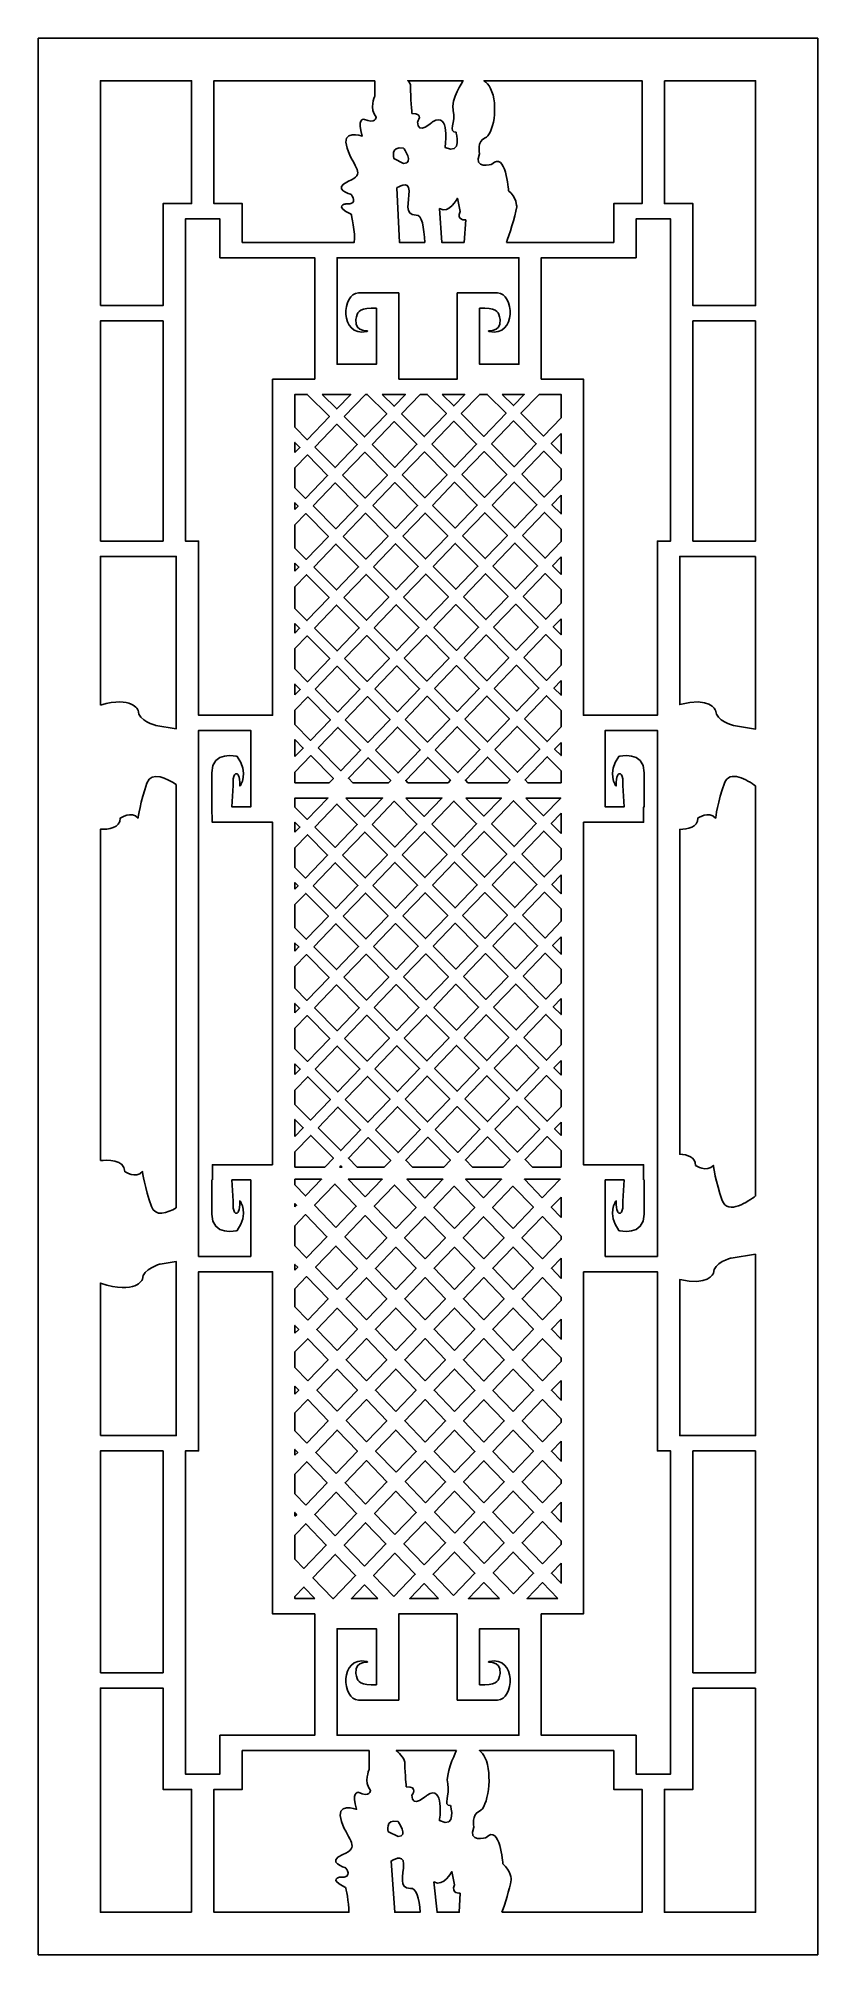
# Model space of a CAD drawing. Header units: centimetres. Extents: x 15.2 to 36.8, y -18.5 to 34.5.
import ezdxf

# ---------------------------------------------------------------- set-up
doc = ezdxf.new("R2010")
doc.units = ezdxf.units.CM
doc.header["$MEASUREMENT"] = 0
doc.layers.add('layer 1', color=7, linetype='Continuous')

msp = doc.modelspace()

# ---------------------------------------------------------------- linework, layer by layer
at = {"layer": 'layer 1', "color": 177}
for points, knots in [([(35.08306, -18.49868), (35.08306, -18.49868), (36.80074, -18.49868), (36.80074, -18.49868), (36.80074, -18.49868), (36.80074, -18.49868), (36.80074, -17.32512), (36.80074, -17.32512), (36.80074, -17.32512), (36.80074, -17.32512), (36.80074, 33.37273), (36.80074, 33.37273), (36.80074, 33.37273), (36.80074, 33.37273), (36.80074, 34.54629), (36.80074, 34.54629), (36.80074, 34.54629), (36.80074, 34.54629), (35.08306, 34.54629), (35.08306, 34.54629), (35.08306, 34.54629), (35.08306, 34.54629), (16.94435, 34.54629), (16.94435, 34.54629), (16.94435, 34.54629), (16.94435, 34.54629), (15.22667, 34.54629), (15.22667, 34.54629), (15.22667, 34.54629), (15.22667, 34.54629), (15.22667, 33.37273), (15.22667, 33.37273), (15.22667, 33.37273), (15.22667, 33.37273), (15.22667, -17.32512), (15.22667, -17.32512), (15.22667, -17.32512), (15.22667, -17.32512), (15.22667, -18.49868), (15.22667, -18.49868), (15.22667, -18.49868), (15.22667, -18.49868), (16.94435, -18.49868), (16.94435, -18.49868), (16.94435, -18.49868), (16.94435, -18.49868), (35.08306, -18.49868), (35.08306, -18.49868)], [0, 0, 0, 0, 0.07692308, 0.07692308, 0.07692308, 0.07692308, 0.15384615, 0.15384615, 0.15384615, 0.15384615, 0.23076923, 0.23076923, 0.23076923, 0.23076923, 0.30769231, 0.30769231, 0.30769231, 0.30769231, 0.38461538, 0.38461538, 0.38461538, 0.38461538, 0.46153846, 0.46153846, 0.46153846, 0.46153846, 0.53846154, 0.53846154, 0.53846154, 0.53846154, 0.61538462, 0.61538462, 0.61538462, 0.61538462, 0.69230769, 0.69230769, 0.69230769, 0.69230769, 0.76923077, 0.76923077, 0.76923077, 0.76923077, 0.84615385, 0.84615385, 0.84615385, 0.84615385, 1, 1, 1, 1]), ([(16.94435, 27.14784), (16.94435, 27.14784), (18.6803, 27.14784), (18.6803, 27.14784), (18.6803, 27.14784), (18.6803, 27.14784), (18.6803, 29.54826), (18.6803, 29.54826), (18.6803, 29.54826), (18.6803, 29.54826), (18.6803, 29.97074), (18.6803, 29.97074), (18.6803, 29.97074), (18.6803, 29.97074), (19.29866, 29.97074), (19.29866, 29.97074), (19.29866, 29.97074), (19.29866, 29.97074), (19.46719, 29.97074), (19.46719, 29.97074), (19.46719, 29.97074), (19.46719, 29.97074), (19.46719, 33.37273), (19.46719, 33.37273), (19.46719, 33.37273), (19.46719, 33.37273), (16.94435, 33.37273), (16.94435, 33.37273), (16.94435, 33.37273), (16.94435, 33.37273), (16.94435, 27.14784), (16.94435, 27.14784)], [0, 0, 0, 0, 0.11111111, 0.11111111, 0.11111111, 0.11111111, 0.22222222, 0.22222222, 0.22222222, 0.22222222, 0.33333333, 0.33333333, 0.33333333, 0.33333333, 0.44444444, 0.44444444, 0.44444444, 0.44444444, 0.55555556, 0.55555556, 0.55555556, 0.55555556, 0.66666667, 0.66666667, 0.66666667, 0.66666667, 0.77777778, 0.77777778, 0.77777778, 0.77777778, 1, 1, 1, 1]), ([(24.5377, 33.37273), (24.5377, 33.37273), (24.5377, 32.93744), (24.5377, 32.93744), (24.5377, 32.93744), (24.5377, 32.93744), (24.38495, 32.59826), (24.57589, 32.36345), (24.57589, 32.36345), (24.57589, 32.36345), (24.57589, 32.15472), (24.2322, 32.31127), (24.2322, 32.31127), (24.2322, 32.31127), (24.04126, 32.31127), (24.19401, 31.84164), (24.19401, 31.84164), (24.19401, 31.84164), (23.58302, 32.05036), (23.77395, 31.50246), (23.77395, 31.50246), (23.96489, 30.95456), (24.30858, 30.79801), (23.81214, 30.58929), (23.81214, 30.58929), (23.3157, 30.38056), (23.88852, 30.22402), (23.88852, 30.22402), (23.88852, 30.22402), (23.88852, 30.22402), (24.11764, 29.93702), (23.73577, 29.96311), (23.73577, 29.96311), (23.73577, 29.96311), (23.39208, 29.91093), (23.88852, 29.67612), (23.88852, 29.67612), (23.88852, 29.67612), (24.00891, 29.1554), (23.9733, 28.89549), (23.9733, 28.89549), (23.9733, 28.89549), (23.49704, 28.89549), (23.49704, 28.89549), (23.49704, 28.89549), (23.49704, 28.89549), (22.87867, 28.89549), (22.87867, 28.89549), (22.87867, 28.89549), (22.87867, 28.89549), (20.87245, 28.89549), (20.87245, 28.89549), (20.87245, 28.89549), (20.87245, 28.89549), (20.87245, 29.54826), (20.87245, 29.54826), (20.87245, 29.54826), (20.87245, 29.54826), (20.87245, 29.97074), (20.87245, 29.97074), (20.87245, 29.97074), (20.87245, 29.97074), (20.25408, 29.97074), (20.25408, 29.97074), (20.25408, 29.97074), (20.25408, 29.97074), (20.08555, 29.97074), (20.08555, 29.97074), (20.08555, 29.97074), (20.08555, 29.97074), (20.08555, 33.37273), (20.08555, 33.37273), (20.08555, 33.37273), (20.08555, 33.37273), (24.5377, 33.37273), (24.5377, 33.37273)], [0, 0, 0, 0, 0.05, 0.05, 0.05, 0.05, 0.1, 0.1, 0.1, 0.1, 0.15, 0.15, 0.15, 0.15, 0.2, 0.2, 0.2, 0.2, 0.25, 0.25, 0.25, 0.25, 0.3, 0.3, 0.3, 0.3, 0.35, 0.35, 0.35, 0.35, 0.4, 0.4, 0.4, 0.4, 0.45, 0.45, 0.45, 0.45, 0.5, 0.5, 0.5, 0.5, 0.55, 0.55, 0.55, 0.55, 0.6, 0.6, 0.6, 0.6, 0.65, 0.65, 0.65, 0.65, 0.7, 0.7, 0.7, 0.7, 0.75, 0.75, 0.75, 0.75, 0.8, 0.8, 0.8, 0.8, 0.85, 0.85, 0.85, 0.85, 0.9, 0.9, 0.9, 0.9, 1, 1, 1, 1]), ([(26.99801, 33.37273), (26.98749, 33.36814), (26.9817, 33.36526), (26.9817, 33.36526), (26.9817, 33.36526), (26.9817, 33.36526), (26.63801, 32.85917), (26.71439, 32.54608), (26.71439, 32.54608), (26.79076, 32.233), (26.56164, 31.946), (26.79076, 31.946), (26.79076, 31.946), (26.79076, 31.946), (26.9817, 31.29373), (26.48526, 31.52855), (26.48526, 31.52855), (26.48526, 31.52855), (26.63801, 32.54608), (26.14158, 32.233), (26.14158, 32.233), (26.14158, 32.233), (25.72151, 31.84164), (25.72151, 32.233), (25.72151, 32.233), (25.72151, 32.233), (25.91245, 32.46781), (25.56876, 32.46781), (25.56876, 32.46781), (25.56876, 32.46781), (25.53058, 32.92172), (25.53058, 33.20872), (25.53058, 33.20872), (25.53058, 33.27936), (25.50046, 33.33258), (25.45512, 33.37273), (25.45512, 33.37273), (25.45512, 33.37273), (26.99801, 33.37273), (26.99801, 33.37273)], [0, 0, 0, 0, 0.09090909, 0.09090909, 0.09090909, 0.09090909, 0.18181818, 0.18181818, 0.18181818, 0.18181818, 0.27272727, 0.27272727, 0.27272727, 0.27272727, 0.36363636, 0.36363636, 0.36363636, 0.36363636, 0.45454545, 0.45454545, 0.45454545, 0.45454545, 0.54545455, 0.54545455, 0.54545455, 0.54545455, 0.63636364, 0.63636364, 0.63636364, 0.63636364, 0.72727273, 0.72727273, 0.72727273, 0.72727273, 0.81818182, 0.81818182, 0.81818182, 0.81818182, 1, 1, 1, 1]), ([(28.18279, 28.89549), (28.26533, 29.09618), (28.41661, 29.58747), (28.47101, 29.88484), (28.47101, 29.88484), (28.47101, 29.88484), (28.47101, 30.14575), (28.24189, 30.32838), (28.24189, 30.32838), (28.24189, 30.32838), (28.16551, 31.45028), (27.78364, 31.05892), (27.78364, 31.05892), (27.78364, 31.05892), (27.24901, 30.90237), (27.43995, 31.34591), (27.43995, 31.34591), (27.43995, 31.34591), (27.36358, 31.71118), (27.5927, 31.78946), (27.5927, 31.78946), (27.82183, 31.86773), (27.97458, 32.69209), (27.74545, 33.16172), (27.74545, 33.16172), (27.6961, 33.26287), (27.63256, 33.32983), (27.56326, 33.37273), (27.56326, 33.37273), (27.56326, 33.37273), (31.94185, 33.37273), (31.94185, 33.37273), (31.94185, 33.37273), (31.94185, 33.37273), (31.94185, 29.97074), (31.94185, 29.97074), (31.94185, 29.97074), (31.94185, 29.97074), (31.77333, 29.97074), (31.77333, 29.97074), (31.77333, 29.97074), (31.77333, 29.97074), (31.15496, 29.97074), (31.15496, 29.97074), (31.15496, 29.97074), (31.15496, 29.97074), (31.15496, 29.54826), (31.15496, 29.54826), (31.15496, 29.54826), (31.15496, 29.54826), (31.15496, 28.89549), (31.15496, 28.89549), (31.15496, 28.89549), (31.15496, 28.89549), (29.14864, 28.89549), (29.14864, 28.89549), (29.14864, 28.89549), (29.14864, 28.89549), (28.53028, 28.89549), (28.53028, 28.89549), (28.53028, 28.89549), (28.53028, 28.89549), (28.18279, 28.89549), (28.18279, 28.89549)], [0, 0, 0, 0, 0.05882353, 0.05882353, 0.05882353, 0.05882353, 0.11764706, 0.11764706, 0.11764706, 0.11764706, 0.17647059, 0.17647059, 0.17647059, 0.17647059, 0.23529412, 0.23529412, 0.23529412, 0.23529412, 0.29411765, 0.29411765, 0.29411765, 0.29411765, 0.35294118, 0.35294118, 0.35294118, 0.35294118, 0.41176471, 0.41176471, 0.41176471, 0.41176471, 0.47058824, 0.47058824, 0.47058824, 0.47058824, 0.52941176, 0.52941176, 0.52941176, 0.52941176, 0.58823529, 0.58823529, 0.58823529, 0.58823529, 0.64705882, 0.64705882, 0.64705882, 0.64705882, 0.70588235, 0.70588235, 0.70588235, 0.70588235, 0.76470588, 0.76470588, 0.76470588, 0.76470588, 0.82352941, 0.82352941, 0.82352941, 0.82352941, 0.88235294, 0.88235294, 0.88235294, 0.88235294, 1, 1, 1, 1]), ([(32.56022, 33.37273), (32.56022, 33.37273), (32.56022, 29.97074), (32.56022, 29.97074), (32.56022, 29.97074), (32.56022, 29.97074), (32.72875, 29.97074), (32.72875, 29.97074), (32.72875, 29.97074), (32.72875, 29.97074), (33.34711, 29.97074), (33.34711, 29.97074), (33.34711, 29.97074), (33.34711, 29.97074), (33.34711, 29.54826), (33.34711, 29.54826), (33.34711, 29.54826), (33.34711, 29.54826), (33.34711, 27.14784), (33.34711, 27.14784), (33.34711, 27.14784), (33.34711, 27.14784), (35.08306, 27.14784), (35.08306, 27.14784), (35.08306, 27.14784), (35.08306, 27.14784), (35.08306, 33.37273), (35.08306, 33.37273), (35.08306, 33.37273), (35.08306, 33.37273), (32.56022, 33.37273), (32.56022, 33.37273)], [0, 0, 0, 0, 0.11111111, 0.11111111, 0.11111111, 0.11111111, 0.22222222, 0.22222222, 0.22222222, 0.22222222, 0.33333333, 0.33333333, 0.33333333, 0.33333333, 0.44444444, 0.44444444, 0.44444444, 0.44444444, 0.55555556, 0.55555556, 0.55555556, 0.55555556, 0.66666667, 0.66666667, 0.66666667, 0.66666667, 0.77777778, 0.77777778, 0.77777778, 0.77777778, 1, 1, 1, 1]), ([(25.33964, 31.08501), (25.33964, 31.08501), (25.07233, 31.21546), (25.07233, 31.21546), (25.07233, 31.21546), (25.07233, 31.21546), (24.95776, 31.58073), (25.33964, 31.50246), (25.33964, 31.50246), (25.33964, 31.50246), (25.64514, 31.08501), (25.33964, 31.08501)], [0, 0, 0, 0, 0.25, 0.25, 0.25, 0.25, 0.5, 0.5, 0.5, 0.5, 1, 1, 1, 1]), ([(25.68333, 29.65002), (25.84512, 29.6795), (25.91033, 29.30109), (25.9219, 28.89549), (25.9219, 28.89549), (25.9219, 28.89549), (25.22304, 28.89549), (25.22304, 28.89549), (25.22304, 28.89549), (25.22304, 28.89549), (25.1487, 30.40665), (25.1487, 30.40665), (25.1487, 30.40665), (25.1487, 30.40665), (25.49239, 30.64147), (25.49239, 30.32838), (25.49239, 30.32838), (25.49239, 30.01529), (25.33964, 29.65002), (25.68333, 29.65002)], [0, 0, 0, 0, 0.16666667, 0.16666667, 0.16666667, 0.16666667, 0.33333333, 0.33333333, 0.33333333, 0.33333333, 0.5, 0.5, 0.5, 0.5, 0.66666667, 0.66666667, 0.66666667, 0.66666667, 1, 1, 1, 1]), ([(26.90533, 29.75439), (26.90533, 29.75439), (26.82895, 30.11966), (26.82895, 30.11966), (26.82895, 30.11966), (26.82895, 30.11966), (26.59983, 29.67612), (26.33251, 29.83266), (26.33251, 29.83266), (26.33251, 29.83266), (26.39482, 28.89549), (26.39482, 28.89549), (26.39482, 28.89549), (26.39482, 28.89549), (27.01197, 28.89549), (27.01197, 28.89549), (27.01197, 28.89549), (27.01197, 28.89549), (27.05808, 29.51957), (27.05808, 29.51957), (27.05808, 29.51957), (27.05808, 29.51957), (26.79076, 29.49348), (26.90533, 29.75439)], [0, 0, 0, 0, 0.14285714, 0.14285714, 0.14285714, 0.14285714, 0.28571429, 0.28571429, 0.28571429, 0.28571429, 0.42857143, 0.42857143, 0.42857143, 0.42857143, 0.57142857, 0.57142857, 0.57142857, 0.57142857, 0.71428571, 0.71428571, 0.71428571, 0.71428571, 1, 1, 1, 1]), ([(21.71164, 25.11195), (21.71164, 25.11195), (22.87867, 25.11195), (22.87867, 25.11195), (22.87867, 25.11195), (22.87867, 25.11195), (22.87867, 28.47301), (22.87867, 28.47301), (22.87867, 28.47301), (22.87867, 28.47301), (20.87245, 28.47301), (20.87245, 28.47301), (20.87245, 28.47301), (20.87245, 28.47301), (20.58725, 28.47301), (20.58725, 28.47301), (20.58725, 28.47301), (20.58725, 28.47301), (20.25408, 28.47301), (20.25408, 28.47301), (20.25408, 28.47301), (20.25408, 28.47301), (20.25408, 29.54826), (20.25408, 29.54826), (20.25408, 29.54826), (20.25408, 29.54826), (20.08555, 29.54826), (20.08555, 29.54826), (20.08555, 29.54826), (20.08555, 29.54826), (19.46719, 29.54826), (19.46719, 29.54826), (19.46719, 29.54826), (19.46719, 29.54826), (19.29866, 29.54826), (19.29866, 29.54826), (19.29866, 29.54826), (19.29866, 29.54826), (19.29866, 20.6301), (19.29866, 20.6301), (19.29866, 20.6301), (19.29866, 20.6301), (19.66256, 20.6301), (19.66256, 20.6301), (19.66256, 20.6301), (19.66256, 20.6301), (19.66256, 20.20762), (19.66256, 20.20762), (19.66256, 20.20762), (19.66256, 20.20762), (19.66256, 15.81039), (19.66256, 15.81039), (19.66256, 15.81039), (19.66256, 15.81039), (21.71164, 15.81039), (21.71164, 15.81039), (21.71164, 15.81039), (21.71164, 15.81039), (21.71164, 25.11195), (21.71164, 25.11195)], [0, 0, 0, 0, 0.0625, 0.0625, 0.0625, 0.0625, 0.125, 0.125, 0.125, 0.125, 0.1875, 0.1875, 0.1875, 0.1875, 0.25, 0.25, 0.25, 0.25, 0.3125, 0.3125, 0.3125, 0.3125, 0.375, 0.375, 0.375, 0.375, 0.4375, 0.4375, 0.4375, 0.4375, 0.5, 0.5, 0.5, 0.5, 0.5625, 0.5625, 0.5625, 0.5625, 0.625, 0.625, 0.625, 0.625, 0.6875, 0.6875, 0.6875, 0.6875, 0.75, 0.75, 0.75, 0.75, 0.8125, 0.8125, 0.8125, 0.8125, 0.875, 0.875, 0.875, 0.875, 1, 1, 1, 1]), ([(29.14864, 25.11195), (29.14864, 25.11195), (30.31577, 25.11195), (30.31577, 25.11195), (30.31577, 25.11195), (30.31577, 25.11195), (30.31577, 15.81039), (30.31577, 15.81039), (30.31577, 15.81039), (30.31577, 15.81039), (32.36485, 15.81039), (32.36485, 15.81039), (32.36485, 15.81039), (32.36485, 15.81039), (32.36485, 20.20762), (32.36485, 20.20762), (32.36485, 20.20762), (32.36485, 20.20762), (32.36485, 20.6301), (32.36485, 20.6301), (32.36485, 20.6301), (32.36485, 20.6301), (32.72875, 20.6301), (32.72875, 20.6301), (32.72875, 20.6301), (32.72875, 20.6301), (32.72875, 29.54826), (32.72875, 29.54826), (32.72875, 29.54826), (32.72875, 29.54826), (32.56022, 29.54826), (32.56022, 29.54826), (32.56022, 29.54826), (32.56022, 29.54826), (31.94185, 29.54826), (31.94185, 29.54826), (31.94185, 29.54826), (31.94185, 29.54826), (31.77333, 29.54826), (31.77333, 29.54826), (31.77333, 29.54826), (31.77333, 29.54826), (31.77333, 28.47301), (31.77333, 28.47301), (31.77333, 28.47301), (31.77333, 28.47301), (31.57028, 28.47301), (31.57028, 28.47301), (31.57028, 28.47301), (31.57028, 28.47301), (31.15496, 28.47301), (31.15496, 28.47301), (31.15496, 28.47301), (31.15496, 28.47301), (29.14864, 28.47301), (29.14864, 28.47301), (29.14864, 28.47301), (29.14864, 28.47301), (29.14864, 25.11195), (29.14864, 25.11195)], [0, 0, 0, 0, 0.0625, 0.0625, 0.0625, 0.0625, 0.125, 0.125, 0.125, 0.125, 0.1875, 0.1875, 0.1875, 0.1875, 0.25, 0.25, 0.25, 0.25, 0.3125, 0.3125, 0.3125, 0.3125, 0.375, 0.375, 0.375, 0.375, 0.4375, 0.4375, 0.4375, 0.4375, 0.5, 0.5, 0.5, 0.5, 0.5625, 0.5625, 0.5625, 0.5625, 0.625, 0.625, 0.625, 0.625, 0.6875, 0.6875, 0.6875, 0.6875, 0.75, 0.75, 0.75, 0.75, 0.8125, 0.8125, 0.8125, 0.8125, 0.875, 0.875, 0.875, 0.875, 1, 1, 1, 1]), ([(25.20447, 25.11195), (25.20447, 25.11195), (26.82285, 25.11195), (26.82285, 25.11195), (26.82285, 25.11195), (26.82285, 25.11195), (26.82285, 27.49947), (26.82285, 27.49947), (26.82285, 27.49947), (26.82285, 27.49947), (27.05857, 27.49947), (27.05857, 27.49947), (27.05857, 27.49947), (27.05857, 27.49947), (27.936, 27.49948), (27.936, 27.49948), (27.936, 27.49948), (28.40174, 27.50589), (28.48014, 26.26601), (27.70855, 26.4295), (27.70855, 26.4295), (27.57641, 26.49107), (28.05364, 26.35244), (28.01153, 26.76614), (28.01153, 26.76614), (27.96689, 26.97735), (27.95711, 27.04544), (27.58375, 27.07699), (27.58375, 27.07699), (27.58375, 27.07699), (27.44121, 27.07699), (27.44121, 27.07699), (27.44121, 27.07699), (27.44121, 27.07699), (27.44122, 25.52403), (27.44122, 25.52403), (27.44122, 25.52403), (27.44122, 25.52403), (28.53028, 25.52403), (28.53028, 25.52403), (28.53028, 25.52403), (28.53028, 25.52403), (28.53028, 28.47301), (28.53028, 28.47301), (28.53028, 28.47301), (28.53028, 28.47301), (23.49704, 28.47301), (23.49704, 28.47301), (23.49704, 28.47301), (23.49704, 28.47301), (23.49704, 25.52403), (23.49704, 25.52403), (23.49704, 25.52403), (23.49704, 25.52403), (24.5861, 25.52403), (24.5861, 25.52403), (24.5861, 25.52403), (24.5861, 25.52403), (24.5861, 27.07699), (24.5861, 27.07699), (24.5861, 27.07699), (24.5861, 27.07699), (24.44356, 27.07699), (24.44356, 27.07699), (24.44356, 27.07699), (24.0702, 27.04544), (24.06043, 26.97735), (24.01579, 26.76614), (24.01579, 26.76614), (23.97368, 26.35244), (24.4509, 26.49107), (24.31877, 26.4295), (24.31877, 26.4295), (23.54718, 26.26601), (23.62558, 27.50589), (24.09132, 27.49948), (24.09132, 27.49948), (24.09132, 27.49948), (24.96875, 27.49947), (24.96875, 27.49947), (24.96875, 27.49947), (24.96875, 27.49947), (25.20447, 27.49947), (25.20447, 27.49947), (25.20447, 27.49947), (25.20447, 27.49947), (25.20447, 25.11195), (25.20447, 25.11195)], [0, 0, 0, 0, 0.04347826, 0.04347826, 0.04347826, 0.04347826, 0.08695652, 0.08695652, 0.08695652, 0.08695652, 0.13043478, 0.13043478, 0.13043478, 0.13043478, 0.17391304, 0.17391304, 0.17391304, 0.17391304, 0.2173913, 0.2173913, 0.2173913, 0.2173913, 0.26086957, 0.26086957, 0.26086957, 0.26086957, 0.30434783, 0.30434783, 0.30434783, 0.30434783, 0.34782609, 0.34782609, 0.34782609, 0.34782609, 0.39130435, 0.39130435, 0.39130435, 0.39130435, 0.43478261, 0.43478261, 0.43478261, 0.43478261, 0.47826087, 0.47826087, 0.47826087, 0.47826087, 0.52173913, 0.52173913, 0.52173913, 0.52173913, 0.56521739, 0.56521739, 0.56521739, 0.56521739, 0.60869565, 0.60869565, 0.60869565, 0.60869565, 0.65217391, 0.65217391, 0.65217391, 0.65217391, 0.69565217, 0.69565217, 0.69565217, 0.69565217, 0.73913043, 0.73913043, 0.73913043, 0.73913043, 0.7826087, 0.7826087, 0.7826087, 0.7826087, 0.82608696, 0.82608696, 0.82608696, 0.82608696, 0.86956522, 0.86956522, 0.86956522, 0.86956522, 0.91304348, 0.91304348, 0.91304348, 0.91304348, 1, 1, 1, 1]), ([(16.94435, 20.6301), (16.94435, 20.6301), (18.6803, 20.6301), (18.6803, 20.6301), (18.6803, 20.6301), (18.6803, 20.6301), (18.6803, 26.72536), (18.6803, 26.72536), (18.6803, 26.72536), (18.6803, 26.72536), (16.94435, 26.72536), (16.94435, 26.72536), (16.94435, 26.72536), (16.94435, 26.72536), (16.94435, 20.6301), (16.94435, 20.6301)], [0, 0, 0, 0, 0.2, 0.2, 0.2, 0.2, 0.4, 0.4, 0.4, 0.4, 0.6, 0.6, 0.6, 0.6, 1, 1, 1, 1]), ([(35.08306, 26.72536), (35.08306, 26.72536), (33.34711, 26.72536), (33.34711, 26.72536), (33.34711, 26.72536), (33.34711, 26.72536), (33.34711, 20.6301), (33.34711, 20.6301), (33.34711, 20.6301), (33.34711, 20.6301), (35.08306, 20.6301), (35.08306, 20.6301), (35.08306, 20.6301), (35.08306, 20.6301), (35.08306, 26.72536), (35.08306, 26.72536)], [0, 0, 0, 0, 0.2, 0.2, 0.2, 0.2, 0.4, 0.4, 0.4, 0.4, 0.6, 0.6, 0.6, 0.6, 1, 1, 1, 1]), ([(22.33, 23.7801), (22.33, 23.7801), (22.67122, 23.43657), (22.67122, 23.43657), (22.67122, 23.43657), (22.67122, 23.43657), (23.28391, 24.0741), (23.28391, 24.0741), (23.28391, 24.0741), (23.28391, 24.0741), (22.67268, 24.68947), (22.67268, 24.68947), (22.67268, 24.68947), (22.67268, 24.68947), (22.33, 24.68947), (22.33, 24.68947), (22.33, 24.68947), (22.33, 24.68947), (22.33, 23.7801), (22.33, 23.7801)], [0, 0, 0, 0, 0.16666667, 0.16666667, 0.16666667, 0.16666667, 0.33333333, 0.33333333, 0.33333333, 0.33333333, 0.5, 0.5, 0.5, 0.5, 0.66666667, 0.66666667, 0.66666667, 0.66666667, 1, 1, 1, 1]), ([(23.08782, 24.68947), (23.08782, 24.68947), (23.48805, 24.28652), (23.48805, 24.28652), (23.48805, 24.28652), (23.48805, 24.28652), (23.8753, 24.68947), (23.8753, 24.68947), (23.8753, 24.68947), (23.8753, 24.68947), (23.08782, 24.68947), (23.08782, 24.68947)], [0, 0, 0, 0, 0.25, 0.25, 0.25, 0.25, 0.5, 0.5, 0.5, 0.5, 1, 1, 1, 1]), ([(23.69693, 24.07623), (23.69693, 24.07623), (24.25726, 23.51211), (24.25726, 23.51211), (24.25726, 23.51211), (24.25726, 23.51211), (24.86996, 24.14965), (24.86996, 24.14965), (24.86996, 24.14965), (24.86996, 24.14965), (24.33377, 24.68947), (24.33377, 24.68947), (24.33377, 24.68947), (24.33377, 24.68947), (24.28627, 24.68947), (24.28627, 24.68947), (24.28627, 24.68947), (24.28627, 24.68947), (23.69693, 24.07623), (23.69693, 24.07623)], [0, 0, 0, 0, 0.16666667, 0.16666667, 0.16666667, 0.16666667, 0.33333333, 0.33333333, 0.33333333, 0.33333333, 0.5, 0.5, 0.5, 0.5, 0.66666667, 0.66666667, 0.66666667, 0.66666667, 1, 1, 1, 1]), ([(24.74894, 24.68947), (24.74894, 24.68947), (25.07412, 24.36209), (25.07412, 24.36209), (25.07412, 24.36209), (25.07412, 24.36209), (25.38873, 24.68947), (25.38873, 24.68947), (25.38873, 24.68947), (25.38873, 24.68947), (24.74894, 24.68947), (24.74894, 24.68947)], [0, 0, 0, 0, 0.25, 0.25, 0.25, 0.25, 0.5, 0.5, 0.5, 0.5, 1, 1, 1, 1]), ([(25.283, 24.1518), (25.283, 24.1518), (25.90982, 23.52073), (25.90982, 23.52073), (25.90982, 23.52073), (25.90982, 23.52073), (26.52251, 24.15825), (26.52251, 24.15825), (26.52251, 24.15825), (26.52251, 24.15825), (25.99486, 24.68947), (25.99486, 24.68947), (25.99486, 24.68947), (25.99486, 24.68947), (25.79971, 24.68947), (25.79971, 24.68947), (25.79971, 24.68947), (25.79971, 24.68947), (25.283, 24.1518), (25.283, 24.1518)], [0, 0, 0, 0, 0.16666667, 0.16666667, 0.16666667, 0.16666667, 0.33333333, 0.33333333, 0.33333333, 0.33333333, 0.5, 0.5, 0.5, 0.5, 0.66666667, 0.66666667, 0.66666667, 0.66666667, 1, 1, 1, 1]), ([(26.41003, 24.68947), (26.41003, 24.68947), (26.72666, 24.37069), (26.72666, 24.37069), (26.72666, 24.37069), (26.72666, 24.37069), (27.03302, 24.68947), (27.03302, 24.68947), (27.03302, 24.68947), (27.03302, 24.68947), (26.41003, 24.68947), (26.41003, 24.68947)], [0, 0, 0, 0, 0.25, 0.25, 0.25, 0.25, 0.5, 0.5, 0.5, 0.5, 1, 1, 1, 1]), ([(26.93554, 24.16039), (26.93554, 24.16039), (27.56237, 23.52932), (27.56237, 23.52932), (27.56237, 23.52932), (27.56237, 23.52932), (28.17507, 24.16685), (28.17507, 24.16685), (28.17507, 24.16685), (28.17507, 24.16685), (27.65597, 24.68947), (27.65597, 24.68947), (27.65597, 24.68947), (27.65597, 24.68947), (27.444, 24.68947), (27.444, 24.68947), (27.444, 24.68947), (27.444, 24.68947), (26.93554, 24.16039), (26.93554, 24.16039)], [0, 0, 0, 0, 0.16666667, 0.16666667, 0.16666667, 0.16666667, 0.33333333, 0.33333333, 0.33333333, 0.33333333, 0.5, 0.5, 0.5, 0.5, 0.66666667, 0.66666667, 0.66666667, 0.66666667, 1, 1, 1, 1]), ([(28.07114, 24.68947), (28.07114, 24.68947), (28.37923, 24.37929), (28.37923, 24.37929), (28.37923, 24.37929), (28.37923, 24.37929), (28.67731, 24.68947), (28.67731, 24.68947), (28.67731, 24.68947), (28.67731, 24.68947), (28.07114, 24.68947), (28.07114, 24.68947)], [0, 0, 0, 0, 0.25, 0.25, 0.25, 0.25, 0.5, 0.5, 0.5, 0.5, 1, 1, 1, 1]), ([(29.08828, 24.68947), (29.08828, 24.68947), (28.5881, 24.169), (28.5881, 24.169), (28.5881, 24.169), (28.5881, 24.169), (29.21494, 23.53792), (29.21494, 23.53792), (29.21494, 23.53792), (29.21494, 23.53792), (29.69741, 24.03995), (29.69741, 24.03995), (29.69741, 24.03995), (29.69741, 24.03995), (29.69741, 24.68947), (29.69741, 24.68947), (29.69741, 24.68947), (29.69741, 24.68947), (29.08828, 24.68947), (29.08828, 24.68947)], [0, 0, 0, 0, 0.16666667, 0.16666667, 0.16666667, 0.16666667, 0.33333333, 0.33333333, 0.33333333, 0.33333333, 0.5, 0.5, 0.5, 0.5, 0.66666667, 0.66666667, 0.66666667, 0.66666667, 1, 1, 1, 1]), ([(24.46614, 23.30182), (24.46614, 23.30182), (25.09296, 22.67075), (25.09296, 22.67075), (25.09296, 22.67075), (25.09296, 22.67075), (25.70566, 23.30829), (25.70566, 23.30829), (25.70566, 23.30829), (25.70566, 23.30829), (25.07884, 23.93936), (25.07884, 23.93936), (25.07884, 23.93936), (25.07884, 23.93936), (24.46614, 23.30182), (24.46614, 23.30182)], [0, 0, 0, 0, 0.2, 0.2, 0.2, 0.2, 0.4, 0.4, 0.4, 0.4, 0.6, 0.6, 0.6, 0.6, 1, 1, 1, 1]), ([(26.1187, 23.31043), (26.1187, 23.31043), (26.74553, 22.67936), (26.74553, 22.67936), (26.74553, 22.67936), (26.74553, 22.67936), (27.35822, 23.31688), (27.35822, 23.31688), (27.35822, 23.31688), (27.35822, 23.31688), (26.73139, 23.94796), (26.73139, 23.94796), (26.73139, 23.94796), (26.73139, 23.94796), (26.1187, 23.31043), (26.1187, 23.31043)], [0, 0, 0, 0, 0.2, 0.2, 0.2, 0.2, 0.4, 0.4, 0.4, 0.4, 0.6, 0.6, 0.6, 0.6, 1, 1, 1, 1]), ([(27.77125, 23.31903), (27.77125, 23.31903), (28.39809, 22.68795), (28.39809, 22.68795), (28.39809, 22.68795), (28.39809, 22.68795), (29.01078, 23.32548), (29.01078, 23.32548), (29.01078, 23.32548), (29.01078, 23.32548), (28.38394, 23.95656), (28.38394, 23.95656), (28.38394, 23.95656), (28.38394, 23.95656), (27.77125, 23.31903), (27.77125, 23.31903)], [0, 0, 0, 0, 0.2, 0.2, 0.2, 0.2, 0.4, 0.4, 0.4, 0.4, 0.6, 0.6, 0.6, 0.6, 1, 1, 1, 1]), ([(22.33, 23.08151), (22.33, 23.08151), (22.46706, 23.22413), (22.46706, 23.22413), (22.46706, 23.22413), (22.46706, 23.22413), (22.33, 23.36211), (22.33, 23.36211), (22.33, 23.36211), (22.33, 23.36211), (22.33, 23.08151), (22.33, 23.08151)], [0, 0, 0, 0, 0.25, 0.25, 0.25, 0.25, 0.5, 0.5, 0.5, 0.5, 1, 1, 1, 1]), ([(22.8801, 23.22628), (22.8801, 23.22628), (23.44042, 22.66216), (23.44042, 22.66216), (23.44042, 22.66216), (23.44042, 22.66216), (24.05311, 23.29969), (24.05311, 23.29969), (24.05311, 23.29969), (24.05311, 23.29969), (23.49279, 23.8638), (23.49279, 23.8638), (23.49279, 23.8638), (23.49279, 23.8638), (22.8801, 23.22628), (22.8801, 23.22628)], [0, 0, 0, 0, 0.2, 0.2, 0.2, 0.2, 0.4, 0.4, 0.4, 0.4, 0.6, 0.6, 0.6, 0.6, 1, 1, 1, 1]), ([(29.69741, 23.61232), (29.69741, 23.61232), (29.42381, 23.32763), (29.42381, 23.32763), (29.42381, 23.32763), (29.42381, 23.32763), (29.69741, 23.05218), (29.69741, 23.05218), (29.69741, 23.05218), (29.69741, 23.05218), (29.69741, 23.61232), (29.69741, 23.61232)], [0, 0, 0, 0, 0.25, 0.25, 0.25, 0.25, 0.5, 0.5, 0.5, 0.5, 1, 1, 1, 1]), ([(22.33, 22.10774), (22.33, 22.10774), (22.62357, 21.81219), (22.62357, 21.81219), (22.62357, 21.81219), (22.62357, 21.81219), (23.23626, 22.44972), (23.23626, 22.44972), (23.23626, 22.44972), (23.23626, 22.44972), (22.67594, 23.01384), (22.67594, 23.01384), (22.67594, 23.01384), (22.67594, 23.01384), (22.33, 22.65388), (22.33, 22.65388), (22.33, 22.65388), (22.33, 22.65388), (22.33, 22.10774), (22.33, 22.10774)], [0, 0, 0, 0, 0.16666667, 0.16666667, 0.16666667, 0.16666667, 0.33333333, 0.33333333, 0.33333333, 0.33333333, 0.5, 0.5, 0.5, 0.5, 0.66666667, 0.66666667, 0.66666667, 0.66666667, 1, 1, 1, 1]), ([(23.6493, 22.45186), (23.6493, 22.45186), (24.27613, 21.82079), (24.27613, 21.82079), (24.27613, 21.82079), (24.27613, 21.82079), (24.88882, 22.45832), (24.88882, 22.45832), (24.88882, 22.45832), (24.88882, 22.45832), (24.26199, 23.08939), (24.26199, 23.08939), (24.26199, 23.08939), (24.26199, 23.08939), (23.6493, 22.45186), (23.6493, 22.45186)], [0, 0, 0, 0, 0.2, 0.2, 0.2, 0.2, 0.4, 0.4, 0.4, 0.4, 0.6, 0.6, 0.6, 0.6, 1, 1, 1, 1]), ([(25.30185, 22.46045), (25.30185, 22.46045), (25.92868, 21.82938), (25.92868, 21.82938), (25.92868, 21.82938), (25.92868, 21.82938), (26.54137, 22.46692), (26.54137, 22.46692), (26.54137, 22.46692), (26.54137, 22.46692), (25.91454, 23.09799), (25.91454, 23.09799), (25.91454, 23.09799), (25.91454, 23.09799), (25.30185, 22.46045), (25.30185, 22.46045)], [0, 0, 0, 0, 0.2, 0.2, 0.2, 0.2, 0.4, 0.4, 0.4, 0.4, 0.6, 0.6, 0.6, 0.6, 1, 1, 1, 1]), ([(26.95441, 22.46907), (26.95441, 22.46907), (27.58125, 21.83799), (27.58125, 21.83799), (27.58125, 21.83799), (27.58125, 21.83799), (28.19393, 22.47551), (28.19393, 22.47551), (28.19393, 22.47551), (28.19393, 22.47551), (27.56709, 23.1066), (27.56709, 23.1066), (27.56709, 23.1066), (27.56709, 23.1066), (26.95441, 22.46907), (26.95441, 22.46907)], [0, 0, 0, 0, 0.2, 0.2, 0.2, 0.2, 0.4, 0.4, 0.4, 0.4, 0.6, 0.6, 0.6, 0.6, 1, 1, 1, 1]), ([(28.60696, 22.47766), (28.60696, 22.47766), (29.2338, 21.84658), (29.2338, 21.84658), (29.2338, 21.84658), (29.2338, 21.84658), (29.69741, 22.32899), (29.69741, 22.32899), (29.69741, 22.32899), (29.69741, 22.32899), (29.69741, 22.6342), (29.69741, 22.6342), (29.69741, 22.6342), (29.69741, 22.6342), (29.21965, 23.11519), (29.21965, 23.11519), (29.21965, 23.11519), (29.21965, 23.11519), (28.60696, 22.47766), (28.60696, 22.47766)], [0, 0, 0, 0, 0.16666667, 0.16666667, 0.16666667, 0.16666667, 0.33333333, 0.33333333, 0.33333333, 0.33333333, 0.5, 0.5, 0.5, 0.5, 0.66666667, 0.66666667, 0.66666667, 0.66666667, 1, 1, 1, 1]), ([(22.83245, 21.60189), (22.83245, 21.60189), (23.45928, 20.97082), (23.45928, 20.97082), (23.45928, 20.97082), (23.45928, 20.97082), (24.07197, 21.60835), (24.07197, 21.60835), (24.07197, 21.60835), (24.07197, 21.60835), (23.44514, 22.23942), (23.44514, 22.23942), (23.44514, 22.23942), (23.44514, 22.23942), (22.83245, 21.60189), (22.83245, 21.60189)], [0, 0, 0, 0, 0.2, 0.2, 0.2, 0.2, 0.4, 0.4, 0.4, 0.4, 0.6, 0.6, 0.6, 0.6, 1, 1, 1, 1]), ([(24.48501, 21.61049), (24.48501, 21.61049), (25.11184, 20.97942), (25.11184, 20.97942), (25.11184, 20.97942), (25.11184, 20.97942), (25.72453, 21.61695), (25.72453, 21.61695), (25.72453, 21.61695), (25.72453, 21.61695), (25.0977, 22.24802), (25.0977, 22.24802), (25.0977, 22.24802), (25.0977, 22.24802), (24.48501, 21.61049), (24.48501, 21.61049)], [0, 0, 0, 0, 0.2, 0.2, 0.2, 0.2, 0.4, 0.4, 0.4, 0.4, 0.6, 0.6, 0.6, 0.6, 1, 1, 1, 1]), ([(26.13755, 21.61909), (26.13755, 21.61909), (26.76439, 20.98801), (26.76439, 20.98801), (26.76439, 20.98801), (26.76439, 20.98801), (27.37709, 21.62555), (27.37709, 21.62555), (27.37709, 21.62555), (27.37709, 21.62555), (26.75025, 22.25663), (26.75025, 22.25663), (26.75025, 22.25663), (26.75025, 22.25663), (26.13755, 21.61909), (26.13755, 21.61909)], [0, 0, 0, 0, 0.2, 0.2, 0.2, 0.2, 0.4, 0.4, 0.4, 0.4, 0.6, 0.6, 0.6, 0.6, 1, 1, 1, 1]), ([(27.79012, 21.6277), (27.79012, 21.6277), (28.41696, 20.99662), (28.41696, 20.99662), (28.41696, 20.99662), (28.41696, 20.99662), (29.02964, 21.63415), (29.02964, 21.63415), (29.02964, 21.63415), (29.02964, 21.63415), (28.40281, 22.26523), (28.40281, 22.26523), (28.40281, 22.26523), (28.40281, 22.26523), (27.79012, 21.6277), (27.79012, 21.6277)], [0, 0, 0, 0, 0.2, 0.2, 0.2, 0.2, 0.4, 0.4, 0.4, 0.4, 0.6, 0.6, 0.6, 0.6, 1, 1, 1, 1]), ([(29.69741, 21.90135), (29.69741, 21.90135), (29.44267, 21.63629), (29.44267, 21.63629), (29.44267, 21.63629), (29.44267, 21.63629), (29.69741, 21.37983), (29.69741, 21.37983), (29.69741, 21.37983), (29.69741, 21.37983), (29.69741, 21.90135), (29.69741, 21.90135)], [0, 0, 0, 0, 0.25, 0.25, 0.25, 0.25, 0.5, 0.5, 0.5, 0.5, 1, 1, 1, 1]), ([(22.33, 21.50672), (22.33, 21.50672), (22.41941, 21.59975), (22.41941, 21.59975), (22.41941, 21.59975), (22.41941, 21.59975), (22.33, 21.68976), (22.33, 21.68976), (22.33, 21.68976), (22.33, 21.68976), (22.33, 21.50672), (22.33, 21.50672)], [0, 0, 0, 0, 0.25, 0.25, 0.25, 0.25, 0.5, 0.5, 0.5, 0.5, 1, 1, 1, 1]), ([(22.33, 20.43538), (22.33, 20.43538), (22.64242, 20.12085), (22.64242, 20.12085), (22.64242, 20.12085), (22.64242, 20.12085), (23.25512, 20.75838), (23.25512, 20.75838), (23.25512, 20.75838), (23.25512, 20.75838), (22.62829, 21.38945), (22.62829, 21.38945), (22.62829, 21.38945), (22.62829, 21.38945), (22.33, 21.07907), (22.33, 21.07907), (22.33, 21.07907), (22.33, 21.07907), (22.33, 20.43538), (22.33, 20.43538)], [0, 0, 0, 0, 0.16666667, 0.16666667, 0.16666667, 0.16666667, 0.33333333, 0.33333333, 0.33333333, 0.33333333, 0.5, 0.5, 0.5, 0.5, 0.66666667, 0.66666667, 0.66666667, 0.66666667, 1, 1, 1, 1]), ([(23.66816, 20.76052), (23.66816, 20.76052), (24.29499, 20.12945), (24.29499, 20.12945), (24.29499, 20.12945), (24.29499, 20.12945), (24.90768, 20.76698), (24.90768, 20.76698), (24.90768, 20.76698), (24.90768, 20.76698), (24.28085, 21.39806), (24.28085, 21.39806), (24.28085, 21.39806), (24.28085, 21.39806), (23.66816, 20.76052), (23.66816, 20.76052)], [0, 0, 0, 0, 0.2, 0.2, 0.2, 0.2, 0.4, 0.4, 0.4, 0.4, 0.6, 0.6, 0.6, 0.6, 1, 1, 1, 1]), ([(25.32071, 20.76913), (25.32071, 20.76913), (25.94755, 20.13805), (25.94755, 20.13805), (25.94755, 20.13805), (25.94755, 20.13805), (26.56024, 20.77558), (26.56024, 20.77558), (26.56024, 20.77558), (26.56024, 20.77558), (25.9334, 21.40667), (25.9334, 21.40667), (25.9334, 21.40667), (25.9334, 21.40667), (25.32071, 20.76913), (25.32071, 20.76913)], [0, 0, 0, 0, 0.2, 0.2, 0.2, 0.2, 0.4, 0.4, 0.4, 0.4, 0.6, 0.6, 0.6, 0.6, 1, 1, 1, 1]), ([(26.97326, 20.77772), (26.97326, 20.77772), (27.6001, 20.14664), (27.6001, 20.14664), (27.6001, 20.14664), (27.6001, 20.14664), (28.2128, 20.78418), (28.2128, 20.78418), (28.2128, 20.78418), (28.2128, 20.78418), (27.58596, 21.41526), (27.58596, 21.41526), (27.58596, 21.41526), (27.58596, 21.41526), (26.97326, 20.77772), (26.97326, 20.77772)], [0, 0, 0, 0, 0.2, 0.2, 0.2, 0.2, 0.4, 0.4, 0.4, 0.4, 0.6, 0.6, 0.6, 0.6, 1, 1, 1, 1]), ([(28.62583, 20.78633), (28.62583, 20.78633), (29.25266, 20.15525), (29.25266, 20.15525), (29.25266, 20.15525), (29.25266, 20.15525), (29.69741, 20.61803), (29.69741, 20.61803), (29.69741, 20.61803), (29.69741, 20.61803), (29.69741, 20.96186), (29.69741, 20.96186), (29.69741, 20.96186), (29.69741, 20.96186), (29.23852, 21.42386), (29.23852, 21.42386), (29.23852, 21.42386), (29.23852, 21.42386), (28.62583, 20.78633), (28.62583, 20.78633)], [0, 0, 0, 0, 0.16666667, 0.16666667, 0.16666667, 0.16666667, 0.33333333, 0.33333333, 0.33333333, 0.33333333, 0.5, 0.5, 0.5, 0.5, 0.66666667, 0.66666667, 0.66666667, 0.66666667, 1, 1, 1, 1]), ([(16.94435, 16.09052), (17.82608, 16.35141), (17.98822, 15.94521), (17.98822, 15.94521), (17.98822, 15.94521), (17.98822, 15.65114), (18.48011, 15.52512), (18.48011, 15.52512), (18.48011, 15.52512), (18.48011, 15.52512), (19.0442, 15.43618), (19.0442, 15.43618), (19.0442, 15.43618), (19.0442, 15.43618), (19.0442, 15.81039), (19.0442, 15.81039), (19.0442, 15.81039), (19.0442, 15.81039), (19.0442, 20.20762), (19.0442, 20.20762), (19.0442, 20.20762), (19.0442, 20.20762), (18.6803, 20.20762), (18.6803, 20.20762), (18.6803, 20.20762), (18.6803, 20.20762), (16.94435, 20.20762), (16.94435, 20.20762), (16.94435, 20.20762), (16.94435, 20.20762), (16.94435, 16.09052), (16.94435, 16.09052)], [0, 0, 0, 0, 0.11111111, 0.11111111, 0.11111111, 0.11111111, 0.22222222, 0.22222222, 0.22222222, 0.22222222, 0.33333333, 0.33333333, 0.33333333, 0.33333333, 0.44444444, 0.44444444, 0.44444444, 0.44444444, 0.55555556, 0.55555556, 0.55555556, 0.55555556, 0.66666667, 0.66666667, 0.66666667, 0.66666667, 0.77777778, 0.77777778, 0.77777778, 0.77777778, 1, 1, 1, 1]), ([(22.85131, 19.91055), (22.85131, 19.91055), (23.47813, 19.27947), (23.47813, 19.27947), (23.47813, 19.27947), (23.47813, 19.27947), (24.09083, 19.91701), (24.09083, 19.91701), (24.09083, 19.91701), (24.09083, 19.91701), (23.464, 20.54808), (23.464, 20.54808), (23.464, 20.54808), (23.464, 20.54808), (22.85131, 19.91055), (22.85131, 19.91055)], [0, 0, 0, 0, 0.2, 0.2, 0.2, 0.2, 0.4, 0.4, 0.4, 0.4, 0.6, 0.6, 0.6, 0.6, 1, 1, 1, 1]), ([(24.50386, 19.91916), (24.50386, 19.91916), (25.1307, 19.28808), (25.1307, 19.28808), (25.1307, 19.28808), (25.1307, 19.28808), (25.74339, 19.92561), (25.74339, 19.92561), (25.74339, 19.92561), (25.74339, 19.92561), (25.11655, 20.5567), (25.11655, 20.5567), (25.11655, 20.5567), (25.11655, 20.5567), (24.50386, 19.91916), (24.50386, 19.91916)], [0, 0, 0, 0, 0.2, 0.2, 0.2, 0.2, 0.4, 0.4, 0.4, 0.4, 0.6, 0.6, 0.6, 0.6, 1, 1, 1, 1]), ([(26.15642, 19.92776), (26.15642, 19.92776), (26.78326, 19.29668), (26.78326, 19.29668), (26.78326, 19.29668), (26.78326, 19.29668), (27.39595, 19.93421), (27.39595, 19.93421), (27.39595, 19.93421), (27.39595, 19.93421), (26.76911, 20.56529), (26.76911, 20.56529), (26.76911, 20.56529), (26.76911, 20.56529), (26.15642, 19.92776), (26.15642, 19.92776)], [0, 0, 0, 0, 0.2, 0.2, 0.2, 0.2, 0.4, 0.4, 0.4, 0.4, 0.6, 0.6, 0.6, 0.6, 1, 1, 1, 1]), ([(27.80897, 19.93635), (27.80897, 19.93635), (28.43581, 19.30527), (28.43581, 19.30527), (28.43581, 19.30527), (28.43581, 19.30527), (29.0485, 19.94281), (29.0485, 19.94281), (29.0485, 19.94281), (29.0485, 19.94281), (28.42167, 20.57389), (28.42167, 20.57389), (28.42167, 20.57389), (28.42167, 20.57389), (27.80897, 19.93635), (27.80897, 19.93635)], [0, 0, 0, 0, 0.2, 0.2, 0.2, 0.2, 0.4, 0.4, 0.4, 0.4, 0.6, 0.6, 0.6, 0.6, 1, 1, 1, 1]), ([(29.69741, 20.19043), (29.69741, 20.19043), (29.46152, 19.94498), (29.46152, 19.94498), (29.46152, 19.94498), (29.46152, 19.94498), (29.69741, 19.70749), (29.69741, 19.70749), (29.69741, 19.70749), (29.69741, 19.70749), (29.69741, 20.19043), (29.69741, 20.19043)], [0, 0, 0, 0, 0.25, 0.25, 0.25, 0.25, 0.5, 0.5, 0.5, 0.5, 1, 1, 1, 1]), ([(35.08306, 20.20762), (35.08306, 20.20762), (33.34711, 20.20762), (33.34711, 20.20762), (33.34711, 20.20762), (33.34711, 20.20762), (32.98321, 20.20762), (32.98321, 20.20762), (32.98321, 20.20762), (32.98321, 20.20762), (32.98321, 16.10545), (32.98321, 16.10545), (32.98321, 16.10545), (33.81885, 16.33508), (33.97461, 15.94521), (33.97461, 15.94521), (33.97461, 15.94521), (33.97461, 15.65114), (34.4665, 15.52512), (34.4665, 15.52512), (34.4665, 15.52512), (34.4665, 15.52512), (35.08306, 15.42791), (35.08306, 15.42791), (35.08306, 15.42791), (35.08306, 15.42791), (35.08306, 20.20762), (35.08306, 20.20762)], [0, 0, 0, 0, 0.125, 0.125, 0.125, 0.125, 0.25, 0.25, 0.25, 0.25, 0.375, 0.375, 0.375, 0.375, 0.5, 0.5, 0.5, 0.5, 0.625, 0.625, 0.625, 0.625, 0.75, 0.75, 0.75, 0.75, 1, 1, 1, 1]), ([(22.33, 19.79575), (22.33, 19.79575), (22.43827, 19.90841), (22.43827, 19.90841), (22.43827, 19.90841), (22.43827, 19.90841), (22.33, 20.01741), (22.33, 20.01741), (22.33, 20.01741), (22.33, 20.01741), (22.33, 19.79575), (22.33, 19.79575)], [0, 0, 0, 0, 0.25, 0.25, 0.25, 0.25, 0.5, 0.5, 0.5, 0.5, 1, 1, 1, 1]), ([(22.33, 18.76305), (22.33, 18.76305), (22.6613, 18.42952), (22.6613, 18.42952), (22.6613, 18.42952), (22.6613, 18.42952), (23.27398, 19.06704), (23.27398, 19.06704), (23.27398, 19.06704), (23.27398, 19.06704), (22.64715, 19.69811), (22.64715, 19.69811), (22.64715, 19.69811), (22.64715, 19.69811), (22.33, 19.3681), (22.33, 19.3681), (22.33, 19.3681), (22.33, 19.3681), (22.33, 18.76305), (22.33, 18.76305)], [0, 0, 0, 0, 0.16666667, 0.16666667, 0.16666667, 0.16666667, 0.33333333, 0.33333333, 0.33333333, 0.33333333, 0.5, 0.5, 0.5, 0.5, 0.66666667, 0.66666667, 0.66666667, 0.66666667, 1, 1, 1, 1]), ([(23.68701, 19.06919), (23.68701, 19.06919), (24.31384, 18.43811), (24.31384, 18.43811), (24.31384, 18.43811), (24.31384, 18.43811), (24.92654, 19.07564), (24.92654, 19.07564), (24.92654, 19.07564), (24.92654, 19.07564), (24.2997, 19.70673), (24.2997, 19.70673), (24.2997, 19.70673), (24.2997, 19.70673), (23.68701, 19.06919), (23.68701, 19.06919)], [0, 0, 0, 0, 0.2, 0.2, 0.2, 0.2, 0.4, 0.4, 0.4, 0.4, 0.6, 0.6, 0.6, 0.6, 1, 1, 1, 1]), ([(25.33957, 19.07779), (25.33957, 19.07779), (25.96641, 18.44671), (25.96641, 18.44671), (25.96641, 18.44671), (25.96641, 18.44671), (26.5791, 19.08424), (26.5791, 19.08424), (26.5791, 19.08424), (26.5791, 19.08424), (25.95226, 19.71533), (25.95226, 19.71533), (25.95226, 19.71533), (25.95226, 19.71533), (25.33957, 19.07779), (25.33957, 19.07779)], [0, 0, 0, 0, 0.2, 0.2, 0.2, 0.2, 0.4, 0.4, 0.4, 0.4, 0.6, 0.6, 0.6, 0.6, 1, 1, 1, 1]), ([(26.99213, 19.08639), (26.99213, 19.08639), (27.61897, 18.45532), (27.61897, 18.45532), (27.61897, 18.45532), (27.61897, 18.45532), (28.23165, 19.09285), (28.23165, 19.09285), (28.23165, 19.09285), (28.23165, 19.09285), (27.60482, 19.72392), (27.60482, 19.72392), (27.60482, 19.72392), (27.60482, 19.72392), (26.99213, 19.08639), (26.99213, 19.08639)], [0, 0, 0, 0, 0.2, 0.2, 0.2, 0.2, 0.4, 0.4, 0.4, 0.4, 0.6, 0.6, 0.6, 0.6, 1, 1, 1, 1]), ([(28.64467, 19.095), (28.64467, 19.095), (29.27151, 18.46391), (29.27151, 18.46391), (29.27151, 18.46391), (29.27151, 18.46391), (29.69741, 18.90707), (29.69741, 18.90707), (29.69741, 18.90707), (29.69741, 18.90707), (29.69741, 19.28951), (29.69741, 19.28951), (29.69741, 19.28951), (29.69741, 19.28951), (29.25736, 19.73254), (29.25736, 19.73254), (29.25736, 19.73254), (29.25736, 19.73254), (28.64467, 19.095), (28.64467, 19.095)], [0, 0, 0, 0, 0.16666667, 0.16666667, 0.16666667, 0.16666667, 0.33333333, 0.33333333, 0.33333333, 0.33333333, 0.5, 0.5, 0.5, 0.5, 0.66666667, 0.66666667, 0.66666667, 0.66666667, 1, 1, 1, 1]), ([(22.87017, 18.21923), (22.87017, 18.21923), (23.49701, 17.58815), (23.49701, 17.58815), (23.49701, 17.58815), (23.49701, 17.58815), (24.10969, 18.22567), (24.10969, 18.22567), (24.10969, 18.22567), (24.10969, 18.22567), (23.48285, 18.85676), (23.48285, 18.85676), (23.48285, 18.85676), (23.48285, 18.85676), (22.87017, 18.21923), (22.87017, 18.21923)], [0, 0, 0, 0, 0.2, 0.2, 0.2, 0.2, 0.4, 0.4, 0.4, 0.4, 0.6, 0.6, 0.6, 0.6, 1, 1, 1, 1]), ([(24.52272, 18.22782), (24.52272, 18.22782), (25.14956, 17.59674), (25.14956, 17.59674), (25.14956, 17.59674), (25.14956, 17.59674), (25.76225, 18.23427), (25.76225, 18.23427), (25.76225, 18.23427), (25.76225, 18.23427), (25.13541, 18.86536), (25.13541, 18.86536), (25.13541, 18.86536), (25.13541, 18.86536), (24.52272, 18.22782), (24.52272, 18.22782)], [0, 0, 0, 0, 0.2, 0.2, 0.2, 0.2, 0.4, 0.4, 0.4, 0.4, 0.6, 0.6, 0.6, 0.6, 1, 1, 1, 1]), ([(26.17528, 18.23643), (26.17528, 18.23643), (26.80212, 17.60534), (26.80212, 17.60534), (26.80212, 17.60534), (26.80212, 17.60534), (27.41481, 18.24288), (27.41481, 18.24288), (27.41481, 18.24288), (27.41481, 18.24288), (26.78797, 18.87396), (26.78797, 18.87396), (26.78797, 18.87396), (26.78797, 18.87396), (26.17528, 18.23643), (26.17528, 18.23643)], [0, 0, 0, 0, 0.2, 0.2, 0.2, 0.2, 0.4, 0.4, 0.4, 0.4, 0.6, 0.6, 0.6, 0.6, 1, 1, 1, 1]), ([(27.82783, 18.24504), (27.82783, 18.24504), (28.45467, 17.61395), (28.45467, 17.61395), (28.45467, 17.61395), (28.45467, 17.61395), (29.06736, 18.25148), (29.06736, 18.25148), (29.06736, 18.25148), (29.06736, 18.25148), (28.44052, 18.88257), (28.44052, 18.88257), (28.44052, 18.88257), (28.44052, 18.88257), (27.82783, 18.24504), (27.82783, 18.24504)], [0, 0, 0, 0, 0.2, 0.2, 0.2, 0.2, 0.4, 0.4, 0.4, 0.4, 0.6, 0.6, 0.6, 0.6, 1, 1, 1, 1]), ([(22.33, 18.08479), (22.33, 18.08479), (22.45713, 18.21707), (22.45713, 18.21707), (22.45713, 18.21707), (22.45713, 18.21707), (22.33, 18.34506), (22.33, 18.34506), (22.33, 18.34506), (22.33, 18.34506), (22.33, 18.08479), (22.33, 18.08479)], [0, 0, 0, 0, 0.25, 0.25, 0.25, 0.25, 0.5, 0.5, 0.5, 0.5, 1, 1, 1, 1]), ([(28.66355, 17.40366), (28.66355, 17.40366), (29.29038, 16.77259), (29.29038, 16.77259), (29.29038, 16.77259), (29.29038, 16.77259), (29.69741, 17.19612), (29.69741, 17.19612), (29.69741, 17.19612), (29.69741, 17.19612), (29.69741, 17.61717), (29.69741, 17.61717), (29.69741, 17.61717), (29.69741, 17.61717), (29.27623, 18.04119), (29.27623, 18.04119), (29.27623, 18.04119), (29.27623, 18.04119), (28.66355, 17.40366), (28.66355, 17.40366)], [0, 0, 0, 0, 0.16666667, 0.16666667, 0.16666667, 0.16666667, 0.33333333, 0.33333333, 0.33333333, 0.33333333, 0.5, 0.5, 0.5, 0.5, 0.66666667, 0.66666667, 0.66666667, 0.66666667, 1, 1, 1, 1]), ([(29.69741, 18.47944), (29.69741, 18.47944), (29.48039, 18.25362), (29.48039, 18.25362), (29.48039, 18.25362), (29.48039, 18.25362), (29.69741, 18.03513), (29.69741, 18.03513), (29.69741, 18.03513), (29.69741, 18.03513), (29.69741, 18.47944), (29.69741, 18.47944)], [0, 0, 0, 0, 0.25, 0.25, 0.25, 0.25, 0.5, 0.5, 0.5, 0.5, 1, 1, 1, 1]), ([(22.33, 17.0907), (22.33, 17.0907), (22.68015, 16.73818), (22.68015, 16.73818), (22.68015, 16.73818), (22.68015, 16.73818), (23.29284, 17.3757), (23.29284, 17.3757), (23.29284, 17.3757), (23.29284, 17.3757), (22.666, 18.00679), (22.666, 18.00679), (22.666, 18.00679), (22.666, 18.00679), (22.33, 17.65717), (22.33, 17.65717), (22.33, 17.65717), (22.33, 17.65717), (22.33, 17.0907), (22.33, 17.0907)], [0, 0, 0, 0, 0.16666667, 0.16666667, 0.16666667, 0.16666667, 0.33333333, 0.33333333, 0.33333333, 0.33333333, 0.5, 0.5, 0.5, 0.5, 0.66666667, 0.66666667, 0.66666667, 0.66666667, 1, 1, 1, 1]), ([(23.70588, 17.37786), (23.70588, 17.37786), (24.33272, 16.74678), (24.33272, 16.74678), (24.33272, 16.74678), (24.33272, 16.74678), (24.9454, 17.3843), (24.9454, 17.3843), (24.9454, 17.3843), (24.9454, 17.3843), (24.31856, 18.01538), (24.31856, 18.01538), (24.31856, 18.01538), (24.31856, 18.01538), (23.70588, 17.37786), (23.70588, 17.37786)], [0, 0, 0, 0, 0.2, 0.2, 0.2, 0.2, 0.4, 0.4, 0.4, 0.4, 0.6, 0.6, 0.6, 0.6, 1, 1, 1, 1]), ([(25.35843, 17.38645), (25.35843, 17.38645), (25.98526, 16.75537), (25.98526, 16.75537), (25.98526, 16.75537), (25.98526, 16.75537), (26.59796, 17.39291), (26.59796, 17.39291), (26.59796, 17.39291), (26.59796, 17.39291), (25.97112, 18.02399), (25.97112, 18.02399), (25.97112, 18.02399), (25.97112, 18.02399), (25.35843, 17.38645), (25.35843, 17.38645)], [0, 0, 0, 0, 0.2, 0.2, 0.2, 0.2, 0.4, 0.4, 0.4, 0.4, 0.6, 0.6, 0.6, 0.6, 1, 1, 1, 1]), ([(27.01098, 17.39507), (27.01098, 17.39507), (27.63782, 16.76398), (27.63782, 16.76398), (27.63782, 16.76398), (27.63782, 16.76398), (28.25052, 17.40151), (28.25052, 17.40151), (28.25052, 17.40151), (28.25052, 17.40151), (27.62367, 18.0326), (27.62367, 18.0326), (27.62367, 18.0326), (27.62367, 18.0326), (27.01098, 17.39507), (27.01098, 17.39507)], [0, 0, 0, 0, 0.2, 0.2, 0.2, 0.2, 0.4, 0.4, 0.4, 0.4, 0.6, 0.6, 0.6, 0.6, 1, 1, 1, 1]), ([(22.88903, 16.52789), (22.88903, 16.52789), (23.51587, 15.89681), (23.51587, 15.89681), (23.51587, 15.89681), (23.51587, 15.89681), (24.12855, 16.53433), (24.12855, 16.53433), (24.12855, 16.53433), (24.12855, 16.53433), (23.50171, 17.16541), (23.50171, 17.16541), (23.50171, 17.16541), (23.50171, 17.16541), (22.88903, 16.52789), (22.88903, 16.52789)], [0, 0, 0, 0, 0.2, 0.2, 0.2, 0.2, 0.4, 0.4, 0.4, 0.4, 0.6, 0.6, 0.6, 0.6, 1, 1, 1, 1]), ([(24.54159, 16.5365), (24.54159, 16.5365), (25.16843, 15.90542), (25.16843, 15.90542), (25.16843, 15.90542), (25.16843, 15.90542), (25.78111, 16.54294), (25.78111, 16.54294), (25.78111, 16.54294), (25.78111, 16.54294), (25.15427, 17.17402), (25.15427, 17.17402), (25.15427, 17.17402), (25.15427, 17.17402), (24.54159, 16.5365), (24.54159, 16.5365)], [0, 0, 0, 0, 0.2, 0.2, 0.2, 0.2, 0.4, 0.4, 0.4, 0.4, 0.6, 0.6, 0.6, 0.6, 1, 1, 1, 1]), ([(26.19413, 16.5451), (26.19413, 16.5451), (26.82097, 15.91401), (26.82097, 15.91401), (26.82097, 15.91401), (26.82097, 15.91401), (27.43366, 16.55154), (27.43366, 16.55154), (27.43366, 16.55154), (27.43366, 16.55154), (26.80682, 17.18263), (26.80682, 17.18263), (26.80682, 17.18263), (26.80682, 17.18263), (26.19413, 16.5451), (26.19413, 16.5451)], [0, 0, 0, 0, 0.2, 0.2, 0.2, 0.2, 0.4, 0.4, 0.4, 0.4, 0.6, 0.6, 0.6, 0.6, 1, 1, 1, 1]), ([(27.8467, 16.55369), (27.8467, 16.55369), (28.47353, 15.92262), (28.47353, 15.92262), (28.47353, 15.92262), (28.47353, 15.92262), (29.08622, 16.56015), (29.08622, 16.56015), (29.08622, 16.56015), (29.08622, 16.56015), (28.45939, 17.19123), (28.45939, 17.19123), (28.45939, 17.19123), (28.45939, 17.19123), (27.8467, 16.55369), (27.8467, 16.55369)], [0, 0, 0, 0, 0.2, 0.2, 0.2, 0.2, 0.4, 0.4, 0.4, 0.4, 0.6, 0.6, 0.6, 0.6, 1, 1, 1, 1]), ([(22.33, 16.37383), (22.33, 16.37383), (22.47598, 16.52573), (22.47598, 16.52573), (22.47598, 16.52573), (22.47598, 16.52573), (22.33, 16.6727), (22.33, 16.6727), (22.33, 16.6727), (22.33, 16.6727), (22.33, 16.37383), (22.33, 16.37383)], [0, 0, 0, 0, 0.25, 0.25, 0.25, 0.25, 0.5, 0.5, 0.5, 0.5, 1, 1, 1, 1]), ([(29.69741, 16.76849), (29.69741, 16.76849), (29.49925, 16.5623), (29.49925, 16.5623), (29.49925, 16.5623), (29.49925, 16.5623), (29.69741, 16.3628), (29.69741, 16.3628), (29.69741, 16.3628), (29.69741, 16.3628), (29.69741, 16.76849), (29.69741, 16.76849)], [0, 0, 0, 0, 0.25, 0.25, 0.25, 0.25, 0.5, 0.5, 0.5, 0.5, 1, 1, 1, 1]), ([(22.33, 15.55144), (22.33, 15.55144), (22.76402, 15.11448), (22.76402, 15.11448), (22.76402, 15.11448), (22.76402, 15.11448), (23.3117, 15.68436), (23.3117, 15.68436), (23.3117, 15.68436), (23.3117, 15.68436), (22.68486, 16.31544), (22.68486, 16.31544), (22.68486, 16.31544), (22.68486, 16.31544), (22.33, 15.9462), (22.33, 15.9462), (22.33, 15.9462), (22.33, 15.9462), (22.33, 15.55144), (22.33, 15.55144)], [0, 0, 0, 0, 0.16666667, 0.16666667, 0.16666667, 0.16666667, 0.33333333, 0.33333333, 0.33333333, 0.33333333, 0.5, 0.5, 0.5, 0.5, 0.66666667, 0.66666667, 0.66666667, 0.66666667, 1, 1, 1, 1]), ([(23.72474, 15.68653), (23.72474, 15.68653), (24.35157, 15.05545), (24.35157, 15.05545), (24.35157, 15.05545), (24.35157, 15.05545), (24.96425, 15.69297), (24.96425, 15.69297), (24.96425, 15.69297), (24.96425, 15.69297), (24.33742, 16.32405), (24.33742, 16.32405), (24.33742, 16.32405), (24.33742, 16.32405), (23.72474, 15.68653), (23.72474, 15.68653)], [0, 0, 0, 0, 0.2, 0.2, 0.2, 0.2, 0.4, 0.4, 0.4, 0.4, 0.6, 0.6, 0.6, 0.6, 1, 1, 1, 1]), ([(25.37729, 15.69514), (25.37729, 15.69514), (26.00414, 15.06405), (26.00414, 15.06405), (26.00414, 15.06405), (26.00414, 15.06405), (26.61681, 15.70157), (26.61681, 15.70157), (26.61681, 15.70157), (26.61681, 15.70157), (25.98997, 16.33266), (25.98997, 16.33266), (25.98997, 16.33266), (25.98997, 16.33266), (25.37729, 15.69514), (25.37729, 15.69514)], [0, 0, 0, 0, 0.2, 0.2, 0.2, 0.2, 0.4, 0.4, 0.4, 0.4, 0.6, 0.6, 0.6, 0.6, 1, 1, 1, 1]), ([(27.02984, 15.70372), (27.02984, 15.70372), (27.65668, 15.07264), (27.65668, 15.07264), (27.65668, 15.07264), (27.65668, 15.07264), (28.26937, 15.71018), (28.26937, 15.71018), (28.26937, 15.71018), (28.26937, 15.71018), (27.64254, 16.34126), (27.64254, 16.34126), (27.64254, 16.34126), (27.64254, 16.34126), (27.02984, 15.70372), (27.02984, 15.70372)], [0, 0, 0, 0, 0.2, 0.2, 0.2, 0.2, 0.4, 0.4, 0.4, 0.4, 0.6, 0.6, 0.6, 0.6, 1, 1, 1, 1]), ([(28.6824, 15.71233), (28.6824, 15.71233), (29.30924, 15.08125), (29.30924, 15.08125), (29.30924, 15.08125), (29.30924, 15.08125), (29.69741, 15.48516), (29.69741, 15.48516), (29.69741, 15.48516), (29.69741, 15.48516), (29.69741, 15.94483), (29.69741, 15.94483), (29.69741, 15.94483), (29.69741, 15.94483), (29.29509, 16.34987), (29.29509, 16.34987), (29.29509, 16.34987), (29.29509, 16.34987), (28.6824, 15.71233), (28.6824, 15.71233)], [0, 0, 0, 0, 0.16666667, 0.16666667, 0.16666667, 0.16666667, 0.33333333, 0.33333333, 0.33333333, 0.33333333, 0.5, 0.5, 0.5, 0.5, 0.66666667, 0.66666667, 0.66666667, 0.66666667, 1, 1, 1, 1]), ([(21.71164, 3.36704), (21.71164, 3.36704), (21.71164, 12.84865), (21.71164, 12.84865), (21.71164, 12.84865), (21.71164, 12.84865), (20.04062, 12.84865), (20.04062, 12.84865), (20.04062, 12.84865), (20.04062, 12.84865), (20.03396, 13.27025), (20.03396, 13.27025), (20.03396, 13.27025), (20.03396, 13.27025), (20.02767, 14.21235), (20.02767, 14.21235), (20.02767, 14.21235), (20.02767, 14.85042), (20.73286, 14.66812), (20.73286, 14.66812), (20.73286, 14.66812), (21.07593, 14.19933), (20.8091, 13.84774), (20.8091, 13.84774), (20.8091, 13.84774), (20.8091, 14.16027), (20.73286, 14.18631), (20.73286, 14.18631), (20.73286, 14.18631), (20.59248, 14.24712), (20.61851, 13.86076), (20.61851, 13.86076), (20.61851, 13.86076), (20.61851, 13.86076), (20.58399, 13.27113), (20.58399, 13.27113), (20.58399, 13.27113), (20.58399, 13.27113), (21.10627, 13.27113), (21.10627, 13.27113), (21.10627, 13.27113), (21.10627, 13.27113), (21.10627, 15.38791), (21.10627, 15.38791), (21.10627, 15.38791), (21.10627, 15.38791), (19.66256, 15.38791), (19.66256, 15.38791), (19.66256, 15.38791), (19.66256, 15.38791), (19.66256, 0.82778), (19.66256, 0.82778), (19.66256, 0.82778), (19.66256, 0.82778), (21.10627, 0.82778), (21.10627, 0.82778), (21.10627, 0.82778), (21.10627, 0.82778), (21.10627, 2.94456), (21.10627, 2.94456), (21.10627, 2.94456), (21.10627, 2.94456), (20.58399, 2.94456), (20.58399, 2.94456), (20.58399, 2.94456), (20.58399, 2.94456), (20.61851, 2.35493), (20.61851, 2.35493), (20.61851, 2.35493), (20.61851, 2.35493), (20.59248, 1.96858), (20.73286, 2.02938), (20.73286, 2.02938), (20.73286, 2.02938), (20.8091, 2.05543), (20.8091, 2.36795), (20.8091, 2.36795), (20.8091, 2.36795), (21.07593, 2.01636), (20.73286, 1.54758), (20.73286, 1.54758), (20.73286, 1.54758), (20.02767, 1.36527), (20.02767, 2.00334), (20.02767, 2.00334), (20.02767, 2.00334), (20.03396, 2.94544), (20.03396, 2.94544), (20.03396, 2.94544), (20.03396, 2.94544), (20.04673, 2.94993), (20.04673, 2.94993), (20.04673, 2.94993), (20.04673, 2.94993), (20.04673, 3.36704), (20.04673, 3.36704), (20.04673, 3.36704), (20.04673, 3.36704), (21.71164, 3.36704), (21.71164, 3.36704)], [0, 0, 0, 0, 0.03846154, 0.03846154, 0.03846154, 0.03846154, 0.07692308, 0.07692308, 0.07692308, 0.07692308, 0.11538462, 0.11538462, 0.11538462, 0.11538462, 0.15384615, 0.15384615, 0.15384615, 0.15384615, 0.19230769, 0.19230769, 0.19230769, 0.19230769, 0.23076923, 0.23076923, 0.23076923, 0.23076923, 0.26923077, 0.26923077, 0.26923077, 0.26923077, 0.30769231, 0.30769231, 0.30769231, 0.30769231, 0.34615385, 0.34615385, 0.34615385, 0.34615385, 0.38461538, 0.38461538, 0.38461538, 0.38461538, 0.42307692, 0.42307692, 0.42307692, 0.42307692, 0.46153846, 0.46153846, 0.46153846, 0.46153846, 0.5, 0.5, 0.5, 0.5, 0.53846154, 0.53846154, 0.53846154, 0.53846154, 0.57692308, 0.57692308, 0.57692308, 0.57692308, 0.61538462, 0.61538462, 0.61538462, 0.61538462, 0.65384615, 0.65384615, 0.65384615, 0.65384615, 0.69230769, 0.69230769, 0.69230769, 0.69230769, 0.73076923, 0.73076923, 0.73076923, 0.73076923, 0.76923077, 0.76923077, 0.76923077, 0.76923077, 0.80769231, 0.80769231, 0.80769231, 0.80769231, 0.84615385, 0.84615385, 0.84615385, 0.84615385, 0.88461538, 0.88461538, 0.88461538, 0.88461538, 0.92307692, 0.92307692, 0.92307692, 0.92307692, 1, 1, 1, 1]), ([(22.97289, 14.90419), (22.97289, 14.90419), (23.59972, 14.27311), (23.59972, 14.27311), (23.59972, 14.27311), (23.59972, 14.27311), (24.1474, 14.843), (24.1474, 14.843), (24.1474, 14.843), (24.1474, 14.843), (23.52057, 15.47408), (23.52057, 15.47408), (23.52057, 15.47408), (23.52057, 15.47408), (22.97289, 14.90419), (22.97289, 14.90419)], [0, 0, 0, 0, 0.2, 0.2, 0.2, 0.2, 0.4, 0.4, 0.4, 0.4, 0.6, 0.6, 0.6, 0.6, 1, 1, 1, 1]), ([(24.56044, 14.84517), (24.56044, 14.84517), (25.18728, 14.21408), (25.18728, 14.21408), (25.18728, 14.21408), (25.18728, 14.21408), (25.79996, 14.8516), (25.79996, 14.8516), (25.79996, 14.8516), (25.79996, 14.8516), (25.17312, 15.48269), (25.17312, 15.48269), (25.17312, 15.48269), (25.17312, 15.48269), (24.56044, 14.84517), (24.56044, 14.84517)], [0, 0, 0, 0, 0.2, 0.2, 0.2, 0.2, 0.4, 0.4, 0.4, 0.4, 0.6, 0.6, 0.6, 0.6, 1, 1, 1, 1]), ([(26.21301, 14.85377), (26.21301, 14.85377), (26.83984, 14.22269), (26.83984, 14.22269), (26.83984, 14.22269), (26.83984, 14.22269), (27.45252, 14.86021), (27.45252, 14.86021), (27.45252, 14.86021), (27.45252, 14.86021), (26.82569, 15.49128), (26.82569, 15.49128), (26.82569, 15.49128), (26.82569, 15.49128), (26.21301, 14.85377), (26.21301, 14.85377)], [0, 0, 0, 0, 0.2, 0.2, 0.2, 0.2, 0.4, 0.4, 0.4, 0.4, 0.6, 0.6, 0.6, 0.6, 1, 1, 1, 1]), ([(27.86555, 14.86236), (27.86555, 14.86236), (28.49238, 14.23128), (28.49238, 14.23128), (28.49238, 14.23128), (28.49238, 14.23128), (29.10508, 14.86881), (29.10508, 14.86881), (29.10508, 14.86881), (29.10508, 14.86881), (28.47824, 15.49989), (28.47824, 15.49989), (28.47824, 15.49989), (28.47824, 15.49989), (27.86555, 14.86236), (27.86555, 14.86236)], [0, 0, 0, 0, 0.2, 0.2, 0.2, 0.2, 0.4, 0.4, 0.4, 0.4, 0.6, 0.6, 0.6, 0.6, 1, 1, 1, 1]), ([(30.31577, 12.84865), (30.31577, 12.84865), (30.31577, 3.36704), (30.31577, 3.36704), (30.31577, 3.36704), (30.31577, 3.36704), (31.98068, 3.36704), (31.98068, 3.36704), (31.98068, 3.36704), (31.98068, 3.36704), (31.98068, 2.94993), (31.98068, 2.94993), (31.98068, 2.94993), (31.98068, 2.94993), (31.99345, 2.94544), (31.99345, 2.94544), (31.99345, 2.94544), (31.99345, 2.94544), (31.99974, 2.00334), (31.99974, 2.00334), (31.99974, 2.00334), (31.99974, 1.36527), (31.29455, 1.54758), (31.29455, 1.54758), (31.29455, 1.54758), (30.95148, 2.01636), (31.21831, 2.36795), (31.21831, 2.36795), (31.21831, 2.36795), (31.21831, 2.05543), (31.29455, 2.02938), (31.29455, 2.02938), (31.29455, 2.02938), (31.43493, 1.96858), (31.4089, 2.35493), (31.4089, 2.35493), (31.4089, 2.35493), (31.4089, 2.35493), (31.44342, 2.94456), (31.44342, 2.94456), (31.44342, 2.94456), (31.44342, 2.94456), (30.92114, 2.94456), (30.92114, 2.94456), (30.92114, 2.94456), (30.92114, 2.94456), (30.92114, 0.82778), (30.92114, 0.82778), (30.92114, 0.82778), (30.92114, 0.82778), (32.36485, 0.82778), (32.36485, 0.82778), (32.36485, 0.82778), (32.36485, 0.82778), (32.36485, 15.38791), (32.36485, 15.38791), (32.36485, 15.38791), (32.36485, 15.38791), (30.92114, 15.38791), (30.92114, 15.38791), (30.92114, 15.38791), (30.92114, 15.38791), (30.92114, 13.27113), (30.92114, 13.27113), (30.92114, 13.27113), (30.92114, 13.27113), (31.44342, 13.27113), (31.44342, 13.27113), (31.44342, 13.27113), (31.44342, 13.27113), (31.4089, 13.86076), (31.4089, 13.86076), (31.4089, 13.86076), (31.4089, 13.86076), (31.43493, 14.24712), (31.29455, 14.18631), (31.29455, 14.18631), (31.29455, 14.18631), (31.21831, 14.16027), (31.21831, 13.84774), (31.21831, 13.84774), (31.21831, 13.84774), (30.95148, 14.19933), (31.29455, 14.66812), (31.29455, 14.66812), (31.29455, 14.66812), (31.99974, 14.85042), (31.99974, 14.21235), (31.99974, 14.21235), (31.99974, 14.21235), (31.99345, 13.27025), (31.99345, 13.27025), (31.99345, 13.27025), (31.99345, 13.27025), (31.98068, 13.26577), (31.98068, 13.26577), (31.98068, 13.26577), (31.98068, 13.26577), (31.98068, 12.84865), (31.98068, 12.84865), (31.98068, 12.84865), (31.98068, 12.84865), (30.31577, 12.84865), (30.31577, 12.84865)], [0, 0, 0, 0, 0.03703704, 0.03703704, 0.03703704, 0.03703704, 0.07407407, 0.07407407, 0.07407407, 0.07407407, 0.11111111, 0.11111111, 0.11111111, 0.11111111, 0.14814815, 0.14814815, 0.14814815, 0.14814815, 0.18518519, 0.18518519, 0.18518519, 0.18518519, 0.22222222, 0.22222222, 0.22222222, 0.22222222, 0.25925926, 0.25925926, 0.25925926, 0.25925926, 0.2962963, 0.2962963, 0.2962963, 0.2962963, 0.33333333, 0.33333333, 0.33333333, 0.33333333, 0.37037037, 0.37037037, 0.37037037, 0.37037037, 0.40740741, 0.40740741, 0.40740741, 0.40740741, 0.44444444, 0.44444444, 0.44444444, 0.44444444, 0.48148148, 0.48148148, 0.48148148, 0.48148148, 0.51851852, 0.51851852, 0.51851852, 0.51851852, 0.55555556, 0.55555556, 0.55555556, 0.55555556, 0.59259259, 0.59259259, 0.59259259, 0.59259259, 0.62962963, 0.62962963, 0.62962963, 0.62962963, 0.66666667, 0.66666667, 0.66666667, 0.66666667, 0.7037037, 0.7037037, 0.7037037, 0.7037037, 0.74074074, 0.74074074, 0.74074074, 0.74074074, 0.77777778, 0.77777778, 0.77777778, 0.77777778, 0.81481481, 0.81481481, 0.81481481, 0.81481481, 0.85185185, 0.85185185, 0.85185185, 0.85185185, 0.88888889, 0.88888889, 0.88888889, 0.88888889, 0.92592593, 0.92592593, 0.92592593, 0.92592593, 1, 1, 1, 1]), ([(22.33, 14.66286), (22.33, 14.66286), (22.55986, 14.90204), (22.55986, 14.90204), (22.55986, 14.90204), (22.55986, 14.90204), (22.33, 15.13345), (22.33, 15.13345), (22.33, 15.13345), (22.33, 15.13345), (22.33, 14.66286), (22.33, 14.66286)], [0, 0, 0, 0, 0.25, 0.25, 0.25, 0.25, 0.5, 0.5, 0.5, 0.5, 1, 1, 1, 1]), ([(29.69741, 15.05752), (29.69741, 15.05752), (29.51811, 14.87096), (29.51811, 14.87096), (29.51811, 14.87096), (29.51811, 14.87096), (29.69741, 14.69045), (29.69741, 14.69045), (29.69741, 14.69045), (29.69741, 14.69045), (29.69741, 15.05752), (29.69741, 15.05752)], [0, 0, 0, 0, 0.25, 0.25, 0.25, 0.25, 0.5, 0.5, 0.5, 0.5, 1, 1, 1, 1]), ([(22.33, 13.94004), (22.33, 13.94004), (23.27963, 13.94004), (23.27963, 13.94004), (23.27963, 13.94004), (23.27963, 13.94004), (23.39557, 14.06068), (23.39557, 14.06068), (23.39557, 14.06068), (23.39557, 14.06068), (22.76873, 14.69176), (22.76873, 14.69176), (22.76873, 14.69176), (22.76873, 14.69176), (22.33, 14.23524), (22.33, 14.23524), (22.33, 14.23524), (22.33, 14.23524), (22.33, 13.94004), (22.33, 13.94004)], [0, 0, 0, 0, 0.16666667, 0.16666667, 0.16666667, 0.16666667, 0.33333333, 0.33333333, 0.33333333, 0.33333333, 0.5, 0.5, 0.5, 0.5, 0.66666667, 0.66666667, 0.66666667, 0.66666667, 1, 1, 1, 1]), ([(23.93056, 13.94004), (23.93056, 13.94004), (24.92392, 13.94004), (24.92392, 13.94004), (24.92392, 13.94004), (24.92392, 13.94004), (24.98311, 14.00163), (24.98311, 14.00163), (24.98311, 14.00163), (24.98311, 14.00163), (24.35627, 14.63272), (24.35627, 14.63272), (24.35627, 14.63272), (24.35627, 14.63272), (23.80859, 14.06284), (23.80859, 14.06284), (23.80859, 14.06284), (23.80859, 14.06284), (23.93056, 13.94004), (23.93056, 13.94004)], [0, 0, 0, 0, 0.16666667, 0.16666667, 0.16666667, 0.16666667, 0.33333333, 0.33333333, 0.33333333, 0.33333333, 0.5, 0.5, 0.5, 0.5, 0.66666667, 0.66666667, 0.66666667, 0.66666667, 1, 1, 1, 1]), ([(25.45948, 13.94004), (25.45948, 13.94004), (26.56821, 13.94004), (26.56821, 13.94004), (26.56821, 13.94004), (26.56821, 13.94004), (26.63567, 14.01024), (26.63567, 14.01024), (26.63567, 14.01024), (26.63567, 14.01024), (26.00884, 14.64132), (26.00884, 14.64132), (26.00884, 14.64132), (26.00884, 14.64132), (25.39616, 14.00379), (25.39616, 14.00379), (25.39616, 14.00379), (25.39616, 14.00379), (25.45948, 13.94004), (25.45948, 13.94004)], [0, 0, 0, 0, 0.16666667, 0.16666667, 0.16666667, 0.16666667, 0.33333333, 0.33333333, 0.33333333, 0.33333333, 0.5, 0.5, 0.5, 0.5, 0.66666667, 0.66666667, 0.66666667, 0.66666667, 1, 1, 1, 1]), ([(27.12059, 13.94004), (27.12059, 13.94004), (28.21249, 13.94004), (28.21249, 13.94004), (28.21249, 13.94004), (28.21249, 13.94004), (28.28823, 14.01885), (28.28823, 14.01885), (28.28823, 14.01885), (28.28823, 14.01885), (27.66139, 14.64992), (27.66139, 14.64992), (27.66139, 14.64992), (27.66139, 14.64992), (27.04872, 14.0124), (27.04872, 14.0124), (27.04872, 14.0124), (27.04872, 14.0124), (27.12059, 13.94004), (27.12059, 13.94004)], [0, 0, 0, 0, 0.16666667, 0.16666667, 0.16666667, 0.16666667, 0.33333333, 0.33333333, 0.33333333, 0.33333333, 0.5, 0.5, 0.5, 0.5, 0.66666667, 0.66666667, 0.66666667, 0.66666667, 1, 1, 1, 1]), ([(28.78166, 13.94004), (28.78166, 13.94004), (29.69741, 13.94004), (29.69741, 13.94004), (29.69741, 13.94004), (29.69741, 13.94004), (29.69741, 14.27247), (29.69741, 14.27247), (29.69741, 14.27247), (29.69741, 14.27247), (29.31395, 14.65852), (29.31395, 14.65852), (29.31395, 14.65852), (29.31395, 14.65852), (28.70126, 14.02099), (28.70126, 14.02099), (28.70126, 14.02099), (28.70126, 14.02099), (28.78166, 13.94004), (28.78166, 13.94004)], [0, 0, 0, 0, 0.16666667, 0.16666667, 0.16666667, 0.16666667, 0.33333333, 0.33333333, 0.33333333, 0.33333333, 0.5, 0.5, 0.5, 0.5, 0.66666667, 0.66666667, 0.66666667, 0.66666667, 1, 1, 1, 1]), ([(16.94435, 3.48174), (17.12268, 3.50109), (17.61931, 3.52406), (17.61931, 3.17938), (17.61931, 3.17938), (17.61931, 3.17938), (17.92674, 2.96934), (18.1112, 3.17938), (18.1112, 3.17938), (18.1112, 3.17938), (18.17268, 2.71728), (18.35714, 2.21318), (18.35714, 2.21318), (18.46729, 1.91215), (18.79667, 2.03057), (19.0442, 2.17483), (19.0442, 2.17483), (19.0442, 2.17483), (19.0442, 13.88971), (19.0442, 13.88971), (19.0442, 13.88971), (18.79824, 14.05581), (18.36397, 14.28352), (18.23417, 13.92878), (18.23417, 13.92878), (18.04971, 13.42468), (17.98822, 12.96258), (17.98822, 12.96258), (17.98822, 12.96258), (17.80376, 13.17263), (17.49633, 12.96258), (17.49633, 12.96258), (17.49633, 12.96258), (17.49633, 12.68019), (17.16292, 12.64458), (16.94435, 12.65158), (16.94435, 12.65158), (16.94435, 12.65158), (16.94435, 3.48174), (16.94435, 3.48174)], [0, 0, 0, 0, 0.09090909, 0.09090909, 0.09090909, 0.09090909, 0.18181818, 0.18181818, 0.18181818, 0.18181818, 0.27272727, 0.27272727, 0.27272727, 0.27272727, 0.36363636, 0.36363636, 0.36363636, 0.36363636, 0.45454545, 0.45454545, 0.45454545, 0.45454545, 0.54545455, 0.54545455, 0.54545455, 0.54545455, 0.63636364, 0.63636364, 0.63636364, 0.63636364, 0.72727273, 0.72727273, 0.72727273, 0.72727273, 0.81818182, 0.81818182, 0.81818182, 0.81818182, 1, 1, 1, 1]), ([(35.08306, 13.85325), (34.85225, 14.01789), (34.36021, 14.31046), (34.22055, 13.92878), (34.22055, 13.92878), (34.0361, 13.42468), (33.97461, 12.96258), (33.97461, 12.96258), (33.97461, 12.96258), (33.79015, 13.17263), (33.48272, 12.96258), (33.48272, 12.96258), (33.48272, 12.96258), (33.48272, 12.70199), (33.19881, 12.65157), (32.98321, 12.65083), (32.98321, 12.65083), (32.98321, 12.65083), (32.98321, 3.65758), (32.98321, 3.65758), (32.98321, 3.65758), (33.18755, 3.64728), (33.42123, 3.58383), (33.42123, 3.34742), (33.42123, 3.34742), (33.42123, 3.34742), (33.72867, 3.13737), (33.91312, 3.34742), (33.91312, 3.34742), (33.91312, 3.34742), (33.97461, 2.88532), (34.15907, 2.38121), (34.15907, 2.38121), (34.31289, 1.96084), (34.89416, 2.35835), (35.08306, 2.50203), (35.08306, 2.50203), (35.08306, 2.50203), (35.08306, 13.85325), (35.08306, 13.85325)], [0, 0, 0, 0, 0.09090909, 0.09090909, 0.09090909, 0.09090909, 0.18181818, 0.18181818, 0.18181818, 0.18181818, 0.27272727, 0.27272727, 0.27272727, 0.27272727, 0.36363636, 0.36363636, 0.36363636, 0.36363636, 0.45454545, 0.45454545, 0.45454545, 0.45454545, 0.54545455, 0.54545455, 0.54545455, 0.54545455, 0.63636364, 0.63636364, 0.63636364, 0.63636364, 0.72727273, 0.72727273, 0.72727273, 0.72727273, 0.81818182, 0.81818182, 0.81818182, 0.81818182, 1, 1, 1, 1]), ([(22.33, 13.26725), (22.33, 13.26725), (22.67122, 12.92372), (22.67122, 12.92372), (22.67122, 12.92372), (22.67122, 12.92372), (23.24192, 13.51756), (23.24192, 13.51756), (23.24192, 13.51756), (23.24192, 13.51756), (22.33, 13.51756), (22.33, 13.51756), (22.33, 13.51756), (22.33, 13.51756), (22.33, 13.26725), (22.33, 13.26725)], [0, 0, 0, 0, 0.2, 0.2, 0.2, 0.2, 0.4, 0.4, 0.4, 0.4, 0.6, 0.6, 0.6, 0.6, 1, 1, 1, 1]), ([(22.8801, 12.71343), (22.8801, 12.71343), (23.44042, 12.14931), (23.44042, 12.14931), (23.44042, 12.14931), (23.44042, 12.14931), (24.05311, 12.78684), (24.05311, 12.78684), (24.05311, 12.78684), (24.05311, 12.78684), (23.49279, 13.35096), (23.49279, 13.35096), (23.49279, 13.35096), (23.49279, 13.35096), (22.8801, 12.71343), (22.8801, 12.71343)], [0, 0, 0, 0, 0.2, 0.2, 0.2, 0.2, 0.4, 0.4, 0.4, 0.4, 0.6, 0.6, 0.6, 0.6, 1, 1, 1, 1]), ([(23.74245, 13.51756), (23.74245, 13.51756), (24.25726, 12.99926), (24.25726, 12.99926), (24.25726, 12.99926), (24.25726, 12.99926), (24.75536, 13.51756), (24.75536, 13.51756), (24.75536, 13.51756), (24.75536, 13.51756), (23.74245, 13.51756), (23.74245, 13.51756)], [0, 0, 0, 0, 0.25, 0.25, 0.25, 0.25, 0.5, 0.5, 0.5, 0.5, 1, 1, 1, 1]), ([(24.46614, 12.78897), (24.46614, 12.78897), (25.09296, 12.1579), (25.09296, 12.1579), (25.09296, 12.1579), (25.09296, 12.1579), (25.70566, 12.79544), (25.70566, 12.79544), (25.70566, 12.79544), (25.70566, 12.79544), (25.07884, 13.42651), (25.07884, 13.42651), (25.07884, 13.42651), (25.07884, 13.42651), (24.46614, 12.78897), (24.46614, 12.78897)], [0, 0, 0, 0, 0.2, 0.2, 0.2, 0.2, 0.4, 0.4, 0.4, 0.4, 0.6, 0.6, 0.6, 0.6, 1, 1, 1, 1]), ([(25.40357, 13.51756), (25.40357, 13.51756), (25.90982, 13.00788), (25.90982, 13.00788), (25.90982, 13.00788), (25.90982, 13.00788), (26.39964, 13.51756), (26.39964, 13.51756), (26.39964, 13.51756), (26.39964, 13.51756), (25.40357, 13.51756), (25.40357, 13.51756)], [0, 0, 0, 0, 0.25, 0.25, 0.25, 0.25, 0.5, 0.5, 0.5, 0.5, 1, 1, 1, 1]), ([(26.1187, 12.79758), (26.1187, 12.79758), (26.74553, 12.16651), (26.74553, 12.16651), (26.74553, 12.16651), (26.74553, 12.16651), (27.35822, 12.80404), (27.35822, 12.80404), (27.35822, 12.80404), (27.35822, 12.80404), (26.73139, 13.43511), (26.73139, 13.43511), (26.73139, 13.43511), (26.73139, 13.43511), (26.1187, 12.79758), (26.1187, 12.79758)], [0, 0, 0, 0, 0.2, 0.2, 0.2, 0.2, 0.4, 0.4, 0.4, 0.4, 0.6, 0.6, 0.6, 0.6, 1, 1, 1, 1]), ([(27.06465, 13.51756), (27.06465, 13.51756), (27.56237, 13.01647), (27.56237, 13.01647), (27.56237, 13.01647), (27.56237, 13.01647), (28.04394, 13.51756), (28.04394, 13.51756), (28.04394, 13.51756), (28.04394, 13.51756), (27.06465, 13.51756), (27.06465, 13.51756)], [0, 0, 0, 0, 0.25, 0.25, 0.25, 0.25, 0.5, 0.5, 0.5, 0.5, 1, 1, 1, 1]), ([(27.77125, 12.80618), (27.77125, 12.80618), (28.39809, 12.1751), (28.39809, 12.1751), (28.39809, 12.1751), (28.39809, 12.1751), (29.01078, 12.81264), (29.01078, 12.81264), (29.01078, 12.81264), (29.01078, 12.81264), (28.38394, 13.44372), (28.38394, 13.44372), (28.38394, 13.44372), (28.38394, 13.44372), (27.77125, 12.80618), (27.77125, 12.80618)], [0, 0, 0, 0, 0.2, 0.2, 0.2, 0.2, 0.4, 0.4, 0.4, 0.4, 0.6, 0.6, 0.6, 0.6, 1, 1, 1, 1]), ([(28.72577, 13.51756), (28.72577, 13.51756), (29.21494, 13.02507), (29.21494, 13.02507), (29.21494, 13.02507), (29.21494, 13.02507), (29.68823, 13.51756), (29.68823, 13.51756), (29.68823, 13.51756), (29.68823, 13.51756), (28.72577, 13.51756), (28.72577, 13.51756)], [0, 0, 0, 0, 0.25, 0.25, 0.25, 0.25, 0.5, 0.5, 0.5, 0.5, 1, 1, 1, 1]), ([(22.33, 12.56867), (22.33, 12.56867), (22.46706, 12.71128), (22.46706, 12.71128), (22.46706, 12.71128), (22.46706, 12.71128), (22.33, 12.84926), (22.33, 12.84926), (22.33, 12.84926), (22.33, 12.84926), (22.33, 12.56867), (22.33, 12.56867)], [0, 0, 0, 0, 0.25, 0.25, 0.25, 0.25, 0.5, 0.5, 0.5, 0.5, 1, 1, 1, 1]), ([(29.69741, 13.09947), (29.69741, 13.09947), (29.42381, 12.81478), (29.42381, 12.81478), (29.42381, 12.81478), (29.42381, 12.81478), (29.69741, 12.53934), (29.69741, 12.53934), (29.69741, 12.53934), (29.69741, 12.53934), (29.69741, 13.09947), (29.69741, 13.09947)], [0, 0, 0, 0, 0.25, 0.25, 0.25, 0.25, 0.5, 0.5, 0.5, 0.5, 1, 1, 1, 1]), ([(22.33, 11.59489), (22.33, 11.59489), (22.62357, 11.29934), (22.62357, 11.29934), (22.62357, 11.29934), (22.62357, 11.29934), (23.23626, 11.93687), (23.23626, 11.93687), (23.23626, 11.93687), (23.23626, 11.93687), (22.67594, 12.50099), (22.67594, 12.50099), (22.67594, 12.50099), (22.67594, 12.50099), (22.33, 12.14103), (22.33, 12.14103), (22.33, 12.14103), (22.33, 12.14103), (22.33, 11.59489), (22.33, 11.59489)], [0, 0, 0, 0, 0.16666667, 0.16666667, 0.16666667, 0.16666667, 0.33333333, 0.33333333, 0.33333333, 0.33333333, 0.5, 0.5, 0.5, 0.5, 0.66666667, 0.66666667, 0.66666667, 0.66666667, 1, 1, 1, 1]), ([(23.6493, 11.93902), (23.6493, 11.93902), (24.27613, 11.30794), (24.27613, 11.30794), (24.27613, 11.30794), (24.27613, 11.30794), (24.88882, 11.94547), (24.88882, 11.94547), (24.88882, 11.94547), (24.88882, 11.94547), (24.26199, 12.57655), (24.26199, 12.57655), (24.26199, 12.57655), (24.26199, 12.57655), (23.6493, 11.93902), (23.6493, 11.93902)], [0, 0, 0, 0, 0.2, 0.2, 0.2, 0.2, 0.4, 0.4, 0.4, 0.4, 0.6, 0.6, 0.6, 0.6, 1, 1, 1, 1]), ([(25.30185, 11.9476), (25.30185, 11.9476), (25.92868, 11.31653), (25.92868, 11.31653), (25.92868, 11.31653), (25.92868, 11.31653), (26.54137, 11.95407), (26.54137, 11.95407), (26.54137, 11.95407), (26.54137, 11.95407), (25.91454, 12.58515), (25.91454, 12.58515), (25.91454, 12.58515), (25.91454, 12.58515), (25.30185, 11.9476), (25.30185, 11.9476)], [0, 0, 0, 0, 0.2, 0.2, 0.2, 0.2, 0.4, 0.4, 0.4, 0.4, 0.6, 0.6, 0.6, 0.6, 1, 1, 1, 1]), ([(26.95441, 11.95622), (26.95441, 11.95622), (27.58125, 11.32514), (27.58125, 11.32514), (27.58125, 11.32514), (27.58125, 11.32514), (28.19393, 11.96267), (28.19393, 11.96267), (28.19393, 11.96267), (28.19393, 11.96267), (27.56709, 12.59375), (27.56709, 12.59375), (27.56709, 12.59375), (27.56709, 12.59375), (26.95441, 11.95622), (26.95441, 11.95622)], [0, 0, 0, 0, 0.2, 0.2, 0.2, 0.2, 0.4, 0.4, 0.4, 0.4, 0.6, 0.6, 0.6, 0.6, 1, 1, 1, 1]), ([(28.60696, 11.96481), (28.60696, 11.96481), (29.2338, 11.33373), (29.2338, 11.33373), (29.2338, 11.33373), (29.2338, 11.33373), (29.69741, 11.81614), (29.69741, 11.81614), (29.69741, 11.81614), (29.69741, 11.81614), (29.69741, 12.12135), (29.69741, 12.12135), (29.69741, 12.12135), (29.69741, 12.12135), (29.21965, 12.60235), (29.21965, 12.60235), (29.21965, 12.60235), (29.21965, 12.60235), (28.60696, 11.96481), (28.60696, 11.96481)], [0, 0, 0, 0, 0.16666667, 0.16666667, 0.16666667, 0.16666667, 0.33333333, 0.33333333, 0.33333333, 0.33333333, 0.5, 0.5, 0.5, 0.5, 0.66666667, 0.66666667, 0.66666667, 0.66666667, 1, 1, 1, 1]), ([(22.83245, 11.08904), (22.83245, 11.08904), (23.45928, 10.45797), (23.45928, 10.45797), (23.45928, 10.45797), (23.45928, 10.45797), (24.07197, 11.09551), (24.07197, 11.09551), (24.07197, 11.09551), (24.07197, 11.09551), (23.44514, 11.72657), (23.44514, 11.72657), (23.44514, 11.72657), (23.44514, 11.72657), (22.83245, 11.08904), (22.83245, 11.08904)], [0, 0, 0, 0, 0.2, 0.2, 0.2, 0.2, 0.4, 0.4, 0.4, 0.4, 0.6, 0.6, 0.6, 0.6, 1, 1, 1, 1]), ([(24.48501, 11.09765), (24.48501, 11.09765), (25.11184, 10.46657), (25.11184, 10.46657), (25.11184, 10.46657), (25.11184, 10.46657), (25.72453, 11.1041), (25.72453, 11.1041), (25.72453, 11.1041), (25.72453, 11.1041), (25.0977, 11.73518), (25.0977, 11.73518), (25.0977, 11.73518), (25.0977, 11.73518), (24.48501, 11.09765), (24.48501, 11.09765)], [0, 0, 0, 0, 0.2, 0.2, 0.2, 0.2, 0.4, 0.4, 0.4, 0.4, 0.6, 0.6, 0.6, 0.6, 1, 1, 1, 1]), ([(26.13755, 11.10624), (26.13755, 11.10624), (26.76439, 10.47516), (26.76439, 10.47516), (26.76439, 10.47516), (26.76439, 10.47516), (27.37709, 11.1127), (27.37709, 11.1127), (27.37709, 11.1127), (27.37709, 11.1127), (26.75025, 11.74379), (26.75025, 11.74379), (26.75025, 11.74379), (26.75025, 11.74379), (26.13755, 11.10624), (26.13755, 11.10624)], [0, 0, 0, 0, 0.2, 0.2, 0.2, 0.2, 0.4, 0.4, 0.4, 0.4, 0.6, 0.6, 0.6, 0.6, 1, 1, 1, 1]), ([(27.79012, 11.11485), (27.79012, 11.11485), (28.41696, 10.48377), (28.41696, 10.48377), (28.41696, 10.48377), (28.41696, 10.48377), (29.02964, 11.1213), (29.02964, 11.1213), (29.02964, 11.1213), (29.02964, 11.1213), (28.40281, 11.75238), (28.40281, 11.75238), (28.40281, 11.75238), (28.40281, 11.75238), (27.79012, 11.11485), (27.79012, 11.11485)], [0, 0, 0, 0, 0.2, 0.2, 0.2, 0.2, 0.4, 0.4, 0.4, 0.4, 0.6, 0.6, 0.6, 0.6, 1, 1, 1, 1]), ([(22.33, 10.99387), (22.33, 10.99387), (22.41941, 11.0869), (22.41941, 11.0869), (22.41941, 11.0869), (22.41941, 11.0869), (22.33, 11.17691), (22.33, 11.17691), (22.33, 11.17691), (22.33, 11.17691), (22.33, 10.99387), (22.33, 10.99387)], [0, 0, 0, 0, 0.25, 0.25, 0.25, 0.25, 0.5, 0.5, 0.5, 0.5, 1, 1, 1, 1]), ([(29.69741, 11.38851), (29.69741, 11.38851), (29.44267, 11.12344), (29.44267, 11.12344), (29.44267, 11.12344), (29.44267, 11.12344), (29.69741, 10.86698), (29.69741, 10.86698), (29.69741, 10.86698), (29.69741, 10.86698), (29.69741, 11.38851), (29.69741, 11.38851)], [0, 0, 0, 0, 0.25, 0.25, 0.25, 0.25, 0.5, 0.5, 0.5, 0.5, 1, 1, 1, 1]), ([(22.33, 9.92254), (22.33, 9.92254), (22.64242, 9.608), (22.64242, 9.608), (22.64242, 9.608), (22.64242, 9.608), (23.25512, 10.24553), (23.25512, 10.24553), (23.25512, 10.24553), (23.25512, 10.24553), (22.62829, 10.8766), (22.62829, 10.8766), (22.62829, 10.8766), (22.62829, 10.8766), (22.33, 10.56622), (22.33, 10.56622), (22.33, 10.56622), (22.33, 10.56622), (22.33, 9.92254), (22.33, 9.92254)], [0, 0, 0, 0, 0.16666667, 0.16666667, 0.16666667, 0.16666667, 0.33333333, 0.33333333, 0.33333333, 0.33333333, 0.5, 0.5, 0.5, 0.5, 0.66666667, 0.66666667, 0.66666667, 0.66666667, 1, 1, 1, 1]), ([(23.66816, 10.24767), (23.66816, 10.24767), (24.29499, 9.6166), (24.29499, 9.6166), (24.29499, 9.6166), (24.29499, 9.6166), (24.90768, 10.25414), (24.90768, 10.25414), (24.90768, 10.25414), (24.90768, 10.25414), (24.28085, 10.88521), (24.28085, 10.88521), (24.28085, 10.88521), (24.28085, 10.88521), (23.66816, 10.24767), (23.66816, 10.24767)], [0, 0, 0, 0, 0.2, 0.2, 0.2, 0.2, 0.4, 0.4, 0.4, 0.4, 0.6, 0.6, 0.6, 0.6, 1, 1, 1, 1]), ([(25.32071, 10.25629), (25.32071, 10.25629), (25.94755, 9.62521), (25.94755, 9.62521), (25.94755, 9.62521), (25.94755, 9.62521), (26.56024, 10.26273), (26.56024, 10.26273), (26.56024, 10.26273), (26.56024, 10.26273), (25.9334, 10.89382), (25.9334, 10.89382), (25.9334, 10.89382), (25.9334, 10.89382), (25.32071, 10.25629), (25.32071, 10.25629)], [0, 0, 0, 0, 0.2, 0.2, 0.2, 0.2, 0.4, 0.4, 0.4, 0.4, 0.6, 0.6, 0.6, 0.6, 1, 1, 1, 1]), ([(26.97326, 10.26487), (26.97326, 10.26487), (27.6001, 9.63379), (27.6001, 9.63379), (27.6001, 9.63379), (27.6001, 9.63379), (28.2128, 10.27133), (28.2128, 10.27133), (28.2128, 10.27133), (28.2128, 10.27133), (27.58596, 10.90241), (27.58596, 10.90241), (27.58596, 10.90241), (27.58596, 10.90241), (26.97326, 10.26487), (26.97326, 10.26487)], [0, 0, 0, 0, 0.2, 0.2, 0.2, 0.2, 0.4, 0.4, 0.4, 0.4, 0.6, 0.6, 0.6, 0.6, 1, 1, 1, 1]), ([(28.62583, 10.27348), (28.62583, 10.27348), (29.25266, 9.64241), (29.25266, 9.64241), (29.25266, 9.64241), (29.25266, 9.64241), (29.69741, 10.10518), (29.69741, 10.10518), (29.69741, 10.10518), (29.69741, 10.10518), (29.69741, 10.44901), (29.69741, 10.44901), (29.69741, 10.44901), (29.69741, 10.44901), (29.23852, 10.91101), (29.23852, 10.91101), (29.23852, 10.91101), (29.23852, 10.91101), (28.62583, 10.27348), (28.62583, 10.27348)], [0, 0, 0, 0, 0.16666667, 0.16666667, 0.16666667, 0.16666667, 0.33333333, 0.33333333, 0.33333333, 0.33333333, 0.5, 0.5, 0.5, 0.5, 0.66666667, 0.66666667, 0.66666667, 0.66666667, 1, 1, 1, 1]), ([(22.85131, 9.3977), (22.85131, 9.3977), (23.47813, 8.76663), (23.47813, 8.76663), (23.47813, 8.76663), (23.47813, 8.76663), (24.09083, 9.40417), (24.09083, 9.40417), (24.09083, 9.40417), (24.09083, 9.40417), (23.464, 10.03524), (23.464, 10.03524), (23.464, 10.03524), (23.464, 10.03524), (22.85131, 9.3977), (22.85131, 9.3977)], [0, 0, 0, 0, 0.2, 0.2, 0.2, 0.2, 0.4, 0.4, 0.4, 0.4, 0.6, 0.6, 0.6, 0.6, 1, 1, 1, 1]), ([(24.50386, 9.40632), (24.50386, 9.40632), (25.1307, 8.77523), (25.1307, 8.77523), (25.1307, 8.77523), (25.1307, 8.77523), (25.74339, 9.41277), (25.74339, 9.41277), (25.74339, 9.41277), (25.74339, 9.41277), (25.11655, 10.04385), (25.11655, 10.04385), (25.11655, 10.04385), (25.11655, 10.04385), (24.50386, 9.40632), (24.50386, 9.40632)], [0, 0, 0, 0, 0.2, 0.2, 0.2, 0.2, 0.4, 0.4, 0.4, 0.4, 0.6, 0.6, 0.6, 0.6, 1, 1, 1, 1]), ([(26.15642, 9.41492), (26.15642, 9.41492), (26.78326, 8.78383), (26.78326, 8.78383), (26.78326, 8.78383), (26.78326, 8.78383), (27.39595, 9.42136), (27.39595, 9.42136), (27.39595, 9.42136), (27.39595, 9.42136), (26.76911, 10.05245), (26.76911, 10.05245), (26.76911, 10.05245), (26.76911, 10.05245), (26.15642, 9.41492), (26.15642, 9.41492)], [0, 0, 0, 0, 0.2, 0.2, 0.2, 0.2, 0.4, 0.4, 0.4, 0.4, 0.6, 0.6, 0.6, 0.6, 1, 1, 1, 1]), ([(27.80897, 9.42351), (27.80897, 9.42351), (28.43581, 8.79243), (28.43581, 8.79243), (28.43581, 8.79243), (28.43581, 8.79243), (29.0485, 9.42997), (29.0485, 9.42997), (29.0485, 9.42997), (29.0485, 9.42997), (28.42167, 10.06104), (28.42167, 10.06104), (28.42167, 10.06104), (28.42167, 10.06104), (27.80897, 9.42351), (27.80897, 9.42351)], [0, 0, 0, 0, 0.2, 0.2, 0.2, 0.2, 0.4, 0.4, 0.4, 0.4, 0.6, 0.6, 0.6, 0.6, 1, 1, 1, 1]), ([(29.69741, 9.67758), (29.69741, 9.67758), (29.46152, 9.43213), (29.46152, 9.43213), (29.46152, 9.43213), (29.46152, 9.43213), (29.69741, 9.19465), (29.69741, 9.19465), (29.69741, 9.19465), (29.69741, 9.19465), (29.69741, 9.67758), (29.69741, 9.67758)], [0, 0, 0, 0, 0.25, 0.25, 0.25, 0.25, 0.5, 0.5, 0.5, 0.5, 1, 1, 1, 1]), ([(22.33, 9.28291), (22.33, 9.28291), (22.43827, 9.39556), (22.43827, 9.39556), (22.43827, 9.39556), (22.43827, 9.39556), (22.33, 9.50456), (22.33, 9.50456), (22.33, 9.50456), (22.33, 9.50456), (22.33, 9.28291), (22.33, 9.28291)], [0, 0, 0, 0, 0.25, 0.25, 0.25, 0.25, 0.5, 0.5, 0.5, 0.5, 1, 1, 1, 1]), ([(22.33, 8.25021), (22.33, 8.25021), (22.6613, 7.91667), (22.6613, 7.91667), (22.6613, 7.91667), (22.6613, 7.91667), (23.27398, 8.55419), (23.27398, 8.55419), (23.27398, 8.55419), (23.27398, 8.55419), (22.64715, 9.18526), (22.64715, 9.18526), (22.64715, 9.18526), (22.64715, 9.18526), (22.33, 8.85526), (22.33, 8.85526), (22.33, 8.85526), (22.33, 8.85526), (22.33, 8.25021), (22.33, 8.25021)], [0, 0, 0, 0, 0.16666667, 0.16666667, 0.16666667, 0.16666667, 0.33333333, 0.33333333, 0.33333333, 0.33333333, 0.5, 0.5, 0.5, 0.5, 0.66666667, 0.66666667, 0.66666667, 0.66666667, 1, 1, 1, 1]), ([(23.68701, 8.55634), (23.68701, 8.55634), (24.31384, 7.92526), (24.31384, 7.92526), (24.31384, 7.92526), (24.31384, 7.92526), (24.92654, 8.5628), (24.92654, 8.5628), (24.92654, 8.5628), (24.92654, 8.5628), (24.2997, 9.19388), (24.2997, 9.19388), (24.2997, 9.19388), (24.2997, 9.19388), (23.68701, 8.55634), (23.68701, 8.55634)], [0, 0, 0, 0, 0.2, 0.2, 0.2, 0.2, 0.4, 0.4, 0.4, 0.4, 0.6, 0.6, 0.6, 0.6, 1, 1, 1, 1]), ([(25.33957, 8.56495), (25.33957, 8.56495), (25.96641, 7.93386), (25.96641, 7.93386), (25.96641, 7.93386), (25.96641, 7.93386), (26.5791, 8.5714), (26.5791, 8.5714), (26.5791, 8.5714), (26.5791, 8.5714), (25.95226, 9.20248), (25.95226, 9.20248), (25.95226, 9.20248), (25.95226, 9.20248), (25.33957, 8.56495), (25.33957, 8.56495)], [0, 0, 0, 0, 0.2, 0.2, 0.2, 0.2, 0.4, 0.4, 0.4, 0.4, 0.6, 0.6, 0.6, 0.6, 1, 1, 1, 1]), ([(26.99213, 8.57355), (26.99213, 8.57355), (27.61897, 7.94247), (27.61897, 7.94247), (27.61897, 7.94247), (27.61897, 7.94247), (28.23165, 8.58), (28.23165, 8.58), (28.23165, 8.58), (28.23165, 8.58), (27.60482, 9.21108), (27.60482, 9.21108), (27.60482, 9.21108), (27.60482, 9.21108), (26.99213, 8.57355), (26.99213, 8.57355)], [0, 0, 0, 0, 0.2, 0.2, 0.2, 0.2, 0.4, 0.4, 0.4, 0.4, 0.6, 0.6, 0.6, 0.6, 1, 1, 1, 1]), ([(28.64467, 8.58215), (28.64467, 8.58215), (29.27151, 7.95106), (29.27151, 7.95106), (29.27151, 7.95106), (29.27151, 7.95106), (29.69741, 8.39423), (29.69741, 8.39423), (29.69741, 8.39423), (29.69741, 8.39423), (29.69741, 8.77667), (29.69741, 8.77667), (29.69741, 8.77667), (29.69741, 8.77667), (29.25736, 9.21969), (29.25736, 9.21969), (29.25736, 9.21969), (29.25736, 9.21969), (28.64467, 8.58215), (28.64467, 8.58215)], [0, 0, 0, 0, 0.16666667, 0.16666667, 0.16666667, 0.16666667, 0.33333333, 0.33333333, 0.33333333, 0.33333333, 0.5, 0.5, 0.5, 0.5, 0.66666667, 0.66666667, 0.66666667, 0.66666667, 1, 1, 1, 1]), ([(22.87017, 7.70639), (22.87017, 7.70639), (23.49701, 7.0753), (23.49701, 7.0753), (23.49701, 7.0753), (23.49701, 7.0753), (24.10969, 7.71283), (24.10969, 7.71283), (24.10969, 7.71283), (24.10969, 7.71283), (23.48285, 8.34391), (23.48285, 8.34391), (23.48285, 8.34391), (23.48285, 8.34391), (22.87017, 7.70639), (22.87017, 7.70639)], [0, 0, 0, 0, 0.2, 0.2, 0.2, 0.2, 0.4, 0.4, 0.4, 0.4, 0.6, 0.6, 0.6, 0.6, 1, 1, 1, 1]), ([(24.52272, 7.71497), (24.52272, 7.71497), (25.14956, 7.08389), (25.14956, 7.08389), (25.14956, 7.08389), (25.14956, 7.08389), (25.76225, 7.72143), (25.76225, 7.72143), (25.76225, 7.72143), (25.76225, 7.72143), (25.13541, 8.35251), (25.13541, 8.35251), (25.13541, 8.35251), (25.13541, 8.35251), (24.52272, 7.71497), (24.52272, 7.71497)], [0, 0, 0, 0, 0.2, 0.2, 0.2, 0.2, 0.4, 0.4, 0.4, 0.4, 0.6, 0.6, 0.6, 0.6, 1, 1, 1, 1]), ([(26.17528, 7.72358), (26.17528, 7.72358), (26.80212, 7.0925), (26.80212, 7.0925), (26.80212, 7.0925), (26.80212, 7.0925), (27.41481, 7.73003), (27.41481, 7.73003), (27.41481, 7.73003), (27.41481, 7.73003), (26.78797, 8.36111), (26.78797, 8.36111), (26.78797, 8.36111), (26.78797, 8.36111), (26.17528, 7.72358), (26.17528, 7.72358)], [0, 0, 0, 0, 0.2, 0.2, 0.2, 0.2, 0.4, 0.4, 0.4, 0.4, 0.6, 0.6, 0.6, 0.6, 1, 1, 1, 1]), ([(27.82783, 7.73219), (27.82783, 7.73219), (28.45467, 7.1011), (28.45467, 7.1011), (28.45467, 7.1011), (28.45467, 7.1011), (29.06736, 7.73863), (29.06736, 7.73863), (29.06736, 7.73863), (29.06736, 7.73863), (28.44052, 8.36972), (28.44052, 8.36972), (28.44052, 8.36972), (28.44052, 8.36972), (27.82783, 7.73219), (27.82783, 7.73219)], [0, 0, 0, 0, 0.2, 0.2, 0.2, 0.2, 0.4, 0.4, 0.4, 0.4, 0.6, 0.6, 0.6, 0.6, 1, 1, 1, 1]), ([(29.69741, 7.96659), (29.69741, 7.96659), (29.48039, 7.74077), (29.48039, 7.74077), (29.48039, 7.74077), (29.48039, 7.74077), (29.69741, 7.52228), (29.69741, 7.52228), (29.69741, 7.52228), (29.69741, 7.52228), (29.69741, 7.96659), (29.69741, 7.96659)], [0, 0, 0, 0, 0.25, 0.25, 0.25, 0.25, 0.5, 0.5, 0.5, 0.5, 1, 1, 1, 1]), ([(22.33, 7.57194), (22.33, 7.57194), (22.45713, 7.70422), (22.45713, 7.70422), (22.45713, 7.70422), (22.45713, 7.70422), (22.33, 7.83221), (22.33, 7.83221), (22.33, 7.83221), (22.33, 7.83221), (22.33, 7.57194), (22.33, 7.57194)], [0, 0, 0, 0, 0.25, 0.25, 0.25, 0.25, 0.5, 0.5, 0.5, 0.5, 1, 1, 1, 1]), ([(22.33, 6.57785), (22.33, 6.57785), (22.68015, 6.22533), (22.68015, 6.22533), (22.68015, 6.22533), (22.68015, 6.22533), (23.29284, 6.86286), (23.29284, 6.86286), (23.29284, 6.86286), (23.29284, 6.86286), (22.666, 7.49394), (22.666, 7.49394), (22.666, 7.49394), (22.666, 7.49394), (22.33, 7.14432), (22.33, 7.14432), (22.33, 7.14432), (22.33, 7.14432), (22.33, 6.57785), (22.33, 6.57785)], [0, 0, 0, 0, 0.16666667, 0.16666667, 0.16666667, 0.16666667, 0.33333333, 0.33333333, 0.33333333, 0.33333333, 0.5, 0.5, 0.5, 0.5, 0.66666667, 0.66666667, 0.66666667, 0.66666667, 1, 1, 1, 1]), ([(23.70588, 6.86502), (23.70588, 6.86502), (24.33272, 6.23393), (24.33272, 6.23393), (24.33272, 6.23393), (24.33272, 6.23393), (24.9454, 6.87146), (24.9454, 6.87146), (24.9454, 6.87146), (24.9454, 6.87146), (24.31856, 7.50254), (24.31856, 7.50254), (24.31856, 7.50254), (24.31856, 7.50254), (23.70588, 6.86502), (23.70588, 6.86502)], [0, 0, 0, 0, 0.2, 0.2, 0.2, 0.2, 0.4, 0.4, 0.4, 0.4, 0.6, 0.6, 0.6, 0.6, 1, 1, 1, 1]), ([(25.35843, 6.87361), (25.35843, 6.87361), (25.98526, 6.24253), (25.98526, 6.24253), (25.98526, 6.24253), (25.98526, 6.24253), (26.59796, 6.88006), (26.59796, 6.88006), (26.59796, 6.88006), (26.59796, 6.88006), (25.97112, 7.51114), (25.97112, 7.51114), (25.97112, 7.51114), (25.97112, 7.51114), (25.35843, 6.87361), (25.35843, 6.87361)], [0, 0, 0, 0, 0.2, 0.2, 0.2, 0.2, 0.4, 0.4, 0.4, 0.4, 0.6, 0.6, 0.6, 0.6, 1, 1, 1, 1]), ([(27.01098, 6.88222), (27.01098, 6.88222), (27.63782, 6.25113), (27.63782, 6.25113), (27.63782, 6.25113), (27.63782, 6.25113), (28.25052, 6.88867), (28.25052, 6.88867), (28.25052, 6.88867), (28.25052, 6.88867), (27.62367, 7.51976), (27.62367, 7.51976), (27.62367, 7.51976), (27.62367, 7.51976), (27.01098, 6.88222), (27.01098, 6.88222)], [0, 0, 0, 0, 0.2, 0.2, 0.2, 0.2, 0.4, 0.4, 0.4, 0.4, 0.6, 0.6, 0.6, 0.6, 1, 1, 1, 1]), ([(28.66355, 6.89082), (28.66355, 6.89082), (29.29038, 6.25974), (29.29038, 6.25974), (29.29038, 6.25974), (29.29038, 6.25974), (29.69741, 6.68327), (29.69741, 6.68327), (29.69741, 6.68327), (29.69741, 6.68327), (29.69741, 7.10432), (29.69741, 7.10432), (29.69741, 7.10432), (29.69741, 7.10432), (29.27623, 7.52834), (29.27623, 7.52834), (29.27623, 7.52834), (29.27623, 7.52834), (28.66355, 6.89082), (28.66355, 6.89082)], [0, 0, 0, 0, 0.16666667, 0.16666667, 0.16666667, 0.16666667, 0.33333333, 0.33333333, 0.33333333, 0.33333333, 0.5, 0.5, 0.5, 0.5, 0.66666667, 0.66666667, 0.66666667, 0.66666667, 1, 1, 1, 1]), ([(22.88903, 6.01504), (22.88903, 6.01504), (23.51587, 5.38396), (23.51587, 5.38396), (23.51587, 5.38396), (23.51587, 5.38396), (24.12855, 6.02148), (24.12855, 6.02148), (24.12855, 6.02148), (24.12855, 6.02148), (23.50171, 6.65257), (23.50171, 6.65257), (23.50171, 6.65257), (23.50171, 6.65257), (22.88903, 6.01504), (22.88903, 6.01504)], [0, 0, 0, 0, 0.2, 0.2, 0.2, 0.2, 0.4, 0.4, 0.4, 0.4, 0.6, 0.6, 0.6, 0.6, 1, 1, 1, 1]), ([(24.54159, 6.02365), (24.54159, 6.02365), (25.16843, 5.39257), (25.16843, 5.39257), (25.16843, 5.39257), (25.16843, 5.39257), (25.78111, 6.03009), (25.78111, 6.03009), (25.78111, 6.03009), (25.78111, 6.03009), (25.15427, 6.66117), (25.15427, 6.66117), (25.15427, 6.66117), (25.15427, 6.66117), (24.54159, 6.02365), (24.54159, 6.02365)], [0, 0, 0, 0, 0.2, 0.2, 0.2, 0.2, 0.4, 0.4, 0.4, 0.4, 0.6, 0.6, 0.6, 0.6, 1, 1, 1, 1]), ([(26.19413, 6.03225), (26.19413, 6.03225), (26.82097, 5.40116), (26.82097, 5.40116), (26.82097, 5.40116), (26.82097, 5.40116), (27.43366, 6.0387), (27.43366, 6.0387), (27.43366, 6.0387), (27.43366, 6.0387), (26.80682, 6.66979), (26.80682, 6.66979), (26.80682, 6.66979), (26.80682, 6.66979), (26.19413, 6.03225), (26.19413, 6.03225)], [0, 0, 0, 0, 0.2, 0.2, 0.2, 0.2, 0.4, 0.4, 0.4, 0.4, 0.6, 0.6, 0.6, 0.6, 1, 1, 1, 1]), ([(27.8467, 6.04085), (27.8467, 6.04085), (28.47353, 5.40977), (28.47353, 5.40977), (28.47353, 5.40977), (28.47353, 5.40977), (29.08622, 6.04731), (29.08622, 6.04731), (29.08622, 6.04731), (29.08622, 6.04731), (28.45939, 6.67838), (28.45939, 6.67838), (28.45939, 6.67838), (28.45939, 6.67838), (27.8467, 6.04085), (27.8467, 6.04085)], [0, 0, 0, 0, 0.2, 0.2, 0.2, 0.2, 0.4, 0.4, 0.4, 0.4, 0.6, 0.6, 0.6, 0.6, 1, 1, 1, 1]), ([(22.33, 5.86098), (22.33, 5.86098), (22.47598, 6.01288), (22.47598, 6.01288), (22.47598, 6.01288), (22.47598, 6.01288), (22.33, 6.15985), (22.33, 6.15985), (22.33, 6.15985), (22.33, 6.15985), (22.33, 5.86098), (22.33, 5.86098)], [0, 0, 0, 0, 0.25, 0.25, 0.25, 0.25, 0.5, 0.5, 0.5, 0.5, 1, 1, 1, 1]), ([(28.6824, 5.19948), (28.6824, 5.19948), (29.30924, 4.5684), (29.30924, 4.5684), (29.30924, 4.5684), (29.30924, 4.5684), (29.69741, 4.97231), (29.69741, 4.97231), (29.69741, 4.97231), (29.69741, 4.97231), (29.69741, 5.43198), (29.69741, 5.43198), (29.69741, 5.43198), (29.69741, 5.43198), (29.29509, 5.83702), (29.29509, 5.83702), (29.29509, 5.83702), (29.29509, 5.83702), (28.6824, 5.19948), (28.6824, 5.19948)], [0, 0, 0, 0, 0.16666667, 0.16666667, 0.16666667, 0.16666667, 0.33333333, 0.33333333, 0.33333333, 0.33333333, 0.5, 0.5, 0.5, 0.5, 0.66666667, 0.66666667, 0.66666667, 0.66666667, 1, 1, 1, 1]), ([(29.69741, 6.25565), (29.69741, 6.25565), (29.49925, 6.04945), (29.49925, 6.04945), (29.49925, 6.04945), (29.49925, 6.04945), (29.69741, 5.84995), (29.69741, 5.84995), (29.69741, 5.84995), (29.69741, 5.84995), (29.69741, 6.25565), (29.69741, 6.25565)], [0, 0, 0, 0, 0.25, 0.25, 0.25, 0.25, 0.5, 0.5, 0.5, 0.5, 1, 1, 1, 1]), ([(22.33, 5.03859), (22.33, 5.03859), (22.76402, 4.60163), (22.76402, 4.60163), (22.76402, 4.60163), (22.76402, 4.60163), (23.3117, 5.17151), (23.3117, 5.17151), (23.3117, 5.17151), (23.3117, 5.17151), (22.68486, 5.8026), (22.68486, 5.8026), (22.68486, 5.8026), (22.68486, 5.8026), (22.33, 5.43335), (22.33, 5.43335), (22.33, 5.43335), (22.33, 5.43335), (22.33, 5.03859), (22.33, 5.03859)], [0, 0, 0, 0, 0.16666667, 0.16666667, 0.16666667, 0.16666667, 0.33333333, 0.33333333, 0.33333333, 0.33333333, 0.5, 0.5, 0.5, 0.5, 0.66666667, 0.66666667, 0.66666667, 0.66666667, 1, 1, 1, 1]), ([(23.72474, 5.17368), (23.72474, 5.17368), (24.35157, 4.5426), (24.35157, 4.5426), (24.35157, 4.5426), (24.35157, 4.5426), (24.96425, 5.18012), (24.96425, 5.18012), (24.96425, 5.18012), (24.96425, 5.18012), (24.33742, 5.8112), (24.33742, 5.8112), (24.33742, 5.8112), (24.33742, 5.8112), (23.72474, 5.17368), (23.72474, 5.17368)], [0, 0, 0, 0, 0.2, 0.2, 0.2, 0.2, 0.4, 0.4, 0.4, 0.4, 0.6, 0.6, 0.6, 0.6, 1, 1, 1, 1]), ([(25.37729, 5.18229), (25.37729, 5.18229), (26.00414, 4.55121), (26.00414, 4.55121), (26.00414, 4.55121), (26.00414, 4.55121), (26.61681, 5.18873), (26.61681, 5.18873), (26.61681, 5.18873), (26.61681, 5.18873), (25.98997, 5.81982), (25.98997, 5.81982), (25.98997, 5.81982), (25.98997, 5.81982), (25.37729, 5.18229), (25.37729, 5.18229)], [0, 0, 0, 0, 0.2, 0.2, 0.2, 0.2, 0.4, 0.4, 0.4, 0.4, 0.6, 0.6, 0.6, 0.6, 1, 1, 1, 1]), ([(27.02984, 5.19087), (27.02984, 5.19087), (27.65668, 4.5598), (27.65668, 4.5598), (27.65668, 4.5598), (27.65668, 4.5598), (28.26937, 5.19733), (28.26937, 5.19733), (28.26937, 5.19733), (28.26937, 5.19733), (27.64254, 5.82841), (27.64254, 5.82841), (27.64254, 5.82841), (27.64254, 5.82841), (27.02984, 5.19087), (27.02984, 5.19087)], [0, 0, 0, 0, 0.2, 0.2, 0.2, 0.2, 0.4, 0.4, 0.4, 0.4, 0.6, 0.6, 0.6, 0.6, 1, 1, 1, 1]), ([(22.97289, 4.39134), (22.97289, 4.39134), (23.59972, 3.76027), (23.59972, 3.76027), (23.59972, 3.76027), (23.59972, 3.76027), (24.1474, 4.33015), (24.1474, 4.33015), (24.1474, 4.33015), (24.1474, 4.33015), (23.52057, 4.96123), (23.52057, 4.96123), (23.52057, 4.96123), (23.52057, 4.96123), (22.97289, 4.39134), (22.97289, 4.39134)], [0, 0, 0, 0, 0.2, 0.2, 0.2, 0.2, 0.4, 0.4, 0.4, 0.4, 0.6, 0.6, 0.6, 0.6, 1, 1, 1, 1]), ([(24.56044, 4.33232), (24.56044, 4.33232), (25.18728, 3.70123), (25.18728, 3.70123), (25.18728, 3.70123), (25.18728, 3.70123), (25.79996, 4.33876), (25.79996, 4.33876), (25.79996, 4.33876), (25.79996, 4.33876), (25.17312, 4.96984), (25.17312, 4.96984), (25.17312, 4.96984), (25.17312, 4.96984), (24.56044, 4.33232), (24.56044, 4.33232)], [0, 0, 0, 0, 0.2, 0.2, 0.2, 0.2, 0.4, 0.4, 0.4, 0.4, 0.6, 0.6, 0.6, 0.6, 1, 1, 1, 1]), ([(26.21301, 4.34092), (26.21301, 4.34092), (26.83984, 3.70984), (26.83984, 3.70984), (26.83984, 3.70984), (26.83984, 3.70984), (27.45252, 4.34736), (27.45252, 4.34736), (27.45252, 4.34736), (27.45252, 4.34736), (26.82569, 4.97844), (26.82569, 4.97844), (26.82569, 4.97844), (26.82569, 4.97844), (26.21301, 4.34092), (26.21301, 4.34092)], [0, 0, 0, 0, 0.2, 0.2, 0.2, 0.2, 0.4, 0.4, 0.4, 0.4, 0.6, 0.6, 0.6, 0.6, 1, 1, 1, 1]), ([(27.86555, 4.34951), (27.86555, 4.34951), (28.49238, 3.71843), (28.49238, 3.71843), (28.49238, 3.71843), (28.49238, 3.71843), (29.10508, 4.35597), (29.10508, 4.35597), (29.10508, 4.35597), (29.10508, 4.35597), (28.47824, 4.98704), (28.47824, 4.98704), (28.47824, 4.98704), (28.47824, 4.98704), (27.86555, 4.34951), (27.86555, 4.34951)], [0, 0, 0, 0, 0.2, 0.2, 0.2, 0.2, 0.4, 0.4, 0.4, 0.4, 0.6, 0.6, 0.6, 0.6, 1, 1, 1, 1]), ([(22.33, 4.15001), (22.33, 4.15001), (22.55986, 4.38919), (22.55986, 4.38919), (22.55986, 4.38919), (22.55986, 4.38919), (22.33, 4.62061), (22.33, 4.62061), (22.33, 4.62061), (22.33, 4.62061), (22.33, 4.15001), (22.33, 4.15001)], [0, 0, 0, 0, 0.25, 0.25, 0.25, 0.25, 0.5, 0.5, 0.5, 0.5, 1, 1, 1, 1]), ([(29.69741, 4.54468), (29.69741, 4.54468), (29.51811, 4.35811), (29.51811, 4.35811), (29.51811, 4.35811), (29.51811, 4.35811), (29.69741, 4.1776), (29.69741, 4.1776), (29.69741, 4.1776), (29.69741, 4.1776), (29.69741, 4.54468), (29.69741, 4.54468)], [0, 0, 0, 0, 0.25, 0.25, 0.25, 0.25, 0.5, 0.5, 0.5, 0.5, 1, 1, 1, 1]), ([(23.15985, 3.30255), (23.15985, 3.30255), (23.39557, 3.54783), (23.39557, 3.54783), (23.39557, 3.54783), (23.39557, 3.54783), (22.76873, 4.17891), (22.76873, 4.17891), (22.76873, 4.17891), (22.76873, 4.17891), (22.33, 3.72239), (22.33, 3.72239), (22.33, 3.72239), (22.33, 3.72239), (22.33, 3.30255), (22.33, 3.30255), (22.33, 3.30255), (22.33, 3.30255), (23.15985, 3.30255), (23.15985, 3.30255)], [0, 0, 0, 0, 0.16666667, 0.16666667, 0.16666667, 0.16666667, 0.33333333, 0.33333333, 0.33333333, 0.33333333, 0.5, 0.5, 0.5, 0.5, 0.66666667, 0.66666667, 0.66666667, 0.66666667, 1, 1, 1, 1]), ([(24.80413, 3.30255), (24.80413, 3.30255), (24.98311, 3.48878), (24.98311, 3.48878), (24.98311, 3.48878), (24.98311, 3.48878), (24.35627, 4.11987), (24.35627, 4.11987), (24.35627, 4.11987), (24.35627, 4.11987), (23.80859, 3.54999), (23.80859, 3.54999), (23.80859, 3.54999), (23.80859, 3.54999), (24.05437, 3.30255), (24.05437, 3.30255), (24.05437, 3.30255), (24.05437, 3.30255), (24.80413, 3.30255), (24.80413, 3.30255)], [0, 0, 0, 0, 0.16666667, 0.16666667, 0.16666667, 0.16666667, 0.33333333, 0.33333333, 0.33333333, 0.33333333, 0.5, 0.5, 0.5, 0.5, 0.66666667, 0.66666667, 0.66666667, 0.66666667, 1, 1, 1, 1]), ([(26.44842, 3.30255), (26.44842, 3.30255), (26.63567, 3.49739), (26.63567, 3.49739), (26.63567, 3.49739), (26.63567, 3.49739), (26.00884, 4.12847), (26.00884, 4.12847), (26.00884, 4.12847), (26.00884, 4.12847), (25.39616, 3.49095), (25.39616, 3.49095), (25.39616, 3.49095), (25.39616, 3.49095), (25.58329, 3.30255), (25.58329, 3.30255), (25.58329, 3.30255), (25.58329, 3.30255), (26.44842, 3.30255), (26.44842, 3.30255)], [0, 0, 0, 0, 0.16666667, 0.16666667, 0.16666667, 0.16666667, 0.33333333, 0.33333333, 0.33333333, 0.33333333, 0.5, 0.5, 0.5, 0.5, 0.66666667, 0.66666667, 0.66666667, 0.66666667, 1, 1, 1, 1]), ([(28.0927, 3.30255), (28.0927, 3.30255), (28.28823, 3.506), (28.28823, 3.506), (28.28823, 3.506), (28.28823, 3.506), (27.66139, 4.13708), (27.66139, 4.13708), (27.66139, 4.13708), (27.66139, 4.13708), (27.04872, 3.49956), (27.04872, 3.49956), (27.04872, 3.49956), (27.04872, 3.49956), (27.2444, 3.30255), (27.2444, 3.30255), (27.2444, 3.30255), (27.2444, 3.30255), (28.0927, 3.30255), (28.0927, 3.30255)], [0, 0, 0, 0, 0.16666667, 0.16666667, 0.16666667, 0.16666667, 0.33333333, 0.33333333, 0.33333333, 0.33333333, 0.5, 0.5, 0.5, 0.5, 0.66666667, 0.66666667, 0.66666667, 0.66666667, 1, 1, 1, 1]), ([(29.69741, 3.30255), (29.69741, 3.30255), (29.69741, 3.75962), (29.69741, 3.75962), (29.69741, 3.75962), (29.69741, 3.75962), (29.31395, 4.14567), (29.31395, 4.14567), (29.31395, 4.14567), (29.31395, 4.14567), (28.70126, 3.50814), (28.70126, 3.50814), (28.70126, 3.50814), (28.70126, 3.50814), (28.90547, 3.30255), (28.90547, 3.30255), (28.90547, 3.30255), (28.90547, 3.30255), (29.69741, 3.30255), (29.69741, 3.30255)], [0, 0, 0, 0, 0.16666667, 0.16666667, 0.16666667, 0.16666667, 0.33333333, 0.33333333, 0.33333333, 0.33333333, 0.5, 0.5, 0.5, 0.5, 0.66666667, 0.66666667, 0.66666667, 0.66666667, 1, 1, 1, 1]), ([(23.6392, 3.30255), (23.6392, 3.30255), (23.60443, 3.33755), (23.60443, 3.33755), (23.60443, 3.33755), (23.60443, 3.33755), (23.57079, 3.30255), (23.57079, 3.30255), (23.57079, 3.30255), (23.57079, 3.30255), (23.6392, 3.30255), (23.6392, 3.30255)], [0, 0, 0, 0, 0.25, 0.25, 0.25, 0.25, 0.5, 0.5, 0.5, 0.5, 1, 1, 1, 1]), ([(22.33, 2.81051), (22.33, 2.81051), (22.62512, 2.50408), (22.62512, 2.50408), (22.62512, 2.50408), (22.62512, 2.50408), (23.06665, 2.96332), (23.06665, 2.96332), (23.06665, 2.96332), (23.06665, 2.96332), (22.33, 2.96332), (22.33, 2.96332), (22.33, 2.96332), (22.33, 2.96332), (22.33, 2.81051), (22.33, 2.81051)], [0, 0, 0, 0, 0.2, 0.2, 0.2, 0.2, 0.4, 0.4, 0.4, 0.4, 0.6, 0.6, 0.6, 0.6, 1, 1, 1, 1]), ([(23.46613, 1.63084), (23.46613, 1.63084), (24.0291, 2.21638), (24.0291, 2.21638), (24.0291, 2.21638), (24.0291, 2.21638), (23.43698, 2.8312), (23.43698, 2.8312), (23.43698, 2.8312), (23.43698, 2.8312), (22.87401, 2.24565), (22.87401, 2.24565), (22.87401, 2.24565), (22.87401, 2.24565), (23.46613, 1.63084), (23.46613, 1.63084)], [0, 0, 0, 0, 0.2, 0.2, 0.2, 0.2, 0.4, 0.4, 0.4, 0.4, 0.6, 0.6, 0.6, 0.6, 1, 1, 1, 1]), ([(24.27769, 2.47494), (24.27769, 2.47494), (24.74724, 2.96332), (24.74724, 2.96332), (24.74724, 2.96332), (24.74724, 2.96332), (23.80733, 2.96332), (23.80733, 2.96332), (23.80733, 2.96332), (23.80733, 2.96332), (24.27769, 2.47494), (24.27769, 2.47494)], [0, 0, 0, 0, 0.25, 0.25, 0.25, 0.25, 0.5, 0.5, 0.5, 0.5, 1, 1, 1, 1]), ([(25.11871, 1.60169), (25.11871, 1.60169), (25.68169, 2.18724), (25.68169, 2.18724), (25.68169, 2.18724), (25.68169, 2.18724), (25.08955, 2.80207), (25.08955, 2.80207), (25.08955, 2.80207), (25.08955, 2.80207), (24.52658, 2.21652), (24.52658, 2.21652), (24.52658, 2.21652), (24.52658, 2.21652), (25.11871, 1.60169), (25.11871, 1.60169)], [0, 0, 0, 0, 0.2, 0.2, 0.2, 0.2, 0.4, 0.4, 0.4, 0.4, 0.6, 0.6, 0.6, 0.6, 1, 1, 1, 1]), ([(25.93027, 2.44579), (25.93027, 2.44579), (26.42784, 2.96332), (26.42784, 2.96332), (26.42784, 2.96332), (26.42784, 2.96332), (25.43183, 2.96332), (25.43183, 2.96332), (25.43183, 2.96332), (25.43183, 2.96332), (25.93027, 2.44579), (25.93027, 2.44579)], [0, 0, 0, 0, 0.25, 0.25, 0.25, 0.25, 0.5, 0.5, 0.5, 0.5, 1, 1, 1, 1]), ([(26.7428, 1.60213), (26.7428, 1.60213), (27.30578, 2.18769), (27.30578, 2.18769), (27.30578, 2.18769), (27.30578, 2.18769), (26.74213, 2.77293), (26.74213, 2.77293), (26.74213, 2.77293), (26.74213, 2.77293), (26.17915, 2.18737), (26.17915, 2.18737), (26.17915, 2.18737), (26.17915, 2.18737), (26.7428, 1.60213), (26.7428, 1.60213)], [0, 0, 0, 0, 0.2, 0.2, 0.2, 0.2, 0.4, 0.4, 0.4, 0.4, 0.6, 0.6, 0.6, 0.6, 1, 1, 1, 1]), ([(27.55437, 2.44624), (27.55437, 2.44624), (28.05151, 2.96332), (28.05151, 2.96332), (28.05151, 2.96332), (28.05151, 2.96332), (27.05638, 2.96332), (27.05638, 2.96332), (27.05638, 2.96332), (27.05638, 2.96332), (27.55437, 2.44624), (27.55437, 2.44624)], [0, 0, 0, 0, 0.25, 0.25, 0.25, 0.25, 0.5, 0.5, 0.5, 0.5, 1, 1, 1, 1]), ([(28.3669, 1.60258), (28.3669, 1.60258), (28.92986, 2.18812), (28.92986, 2.18812), (28.92986, 2.18812), (28.92986, 2.18812), (28.36622, 2.77337), (28.36622, 2.77337), (28.36622, 2.77337), (28.36622, 2.77337), (27.80325, 2.18783), (27.80325, 2.18783), (27.80325, 2.18783), (27.80325, 2.18783), (28.3669, 1.60258), (28.3669, 1.60258)], [0, 0, 0, 0, 0.2, 0.2, 0.2, 0.2, 0.4, 0.4, 0.4, 0.4, 0.6, 0.6, 0.6, 0.6, 1, 1, 1, 1]), ([(29.17845, 2.44668), (29.17845, 2.44668), (29.67517, 2.96332), (29.67517, 2.96332), (29.67517, 2.96332), (29.67517, 2.96332), (28.68087, 2.96332), (28.68087, 2.96332), (28.68087, 2.96332), (28.68087, 2.96332), (29.17845, 2.44668), (29.17845, 2.44668)], [0, 0, 0, 0, 0.25, 0.25, 0.25, 0.25, 0.5, 0.5, 0.5, 0.5, 1, 1, 1, 1]), ([(22.33, 2.19713), (22.33, 2.19713), (22.37653, 2.24553), (22.37653, 2.24553), (22.37653, 2.24553), (22.37653, 2.24553), (22.33, 2.29384), (22.33, 2.29384), (22.33, 2.29384), (22.33, 2.29384), (22.33, 2.19713), (22.33, 2.19713)], [0, 0, 0, 0, 0.25, 0.25, 0.25, 0.25, 0.5, 0.5, 0.5, 0.5, 1, 1, 1, 1]), ([(29.69741, 2.46917), (29.69741, 2.46917), (29.42733, 2.18826), (29.42733, 2.18826), (29.42733, 2.18826), (29.42733, 2.18826), (29.69741, 1.90783), (29.69741, 1.90783), (29.69741, 1.90783), (29.69741, 1.90783), (29.69741, 2.46917), (29.69741, 2.46917)], [0, 0, 0, 0, 0.25, 0.25, 0.25, 0.25, 0.5, 0.5, 0.5, 0.5, 1, 1, 1, 1]), ([(22.33, 1.12375), (22.33, 1.12375), (22.65458, 0.78673), (22.65458, 0.78673), (22.65458, 0.78673), (22.65458, 0.78673), (23.21755, 1.37228), (23.21755, 1.37228), (23.21755, 1.37228), (23.21755, 1.37228), (22.62542, 1.9871), (22.62542, 1.9871), (22.62542, 1.9871), (22.62542, 1.9871), (22.33, 1.67983), (22.33, 1.67983), (22.33, 1.67983), (22.33, 1.67983), (22.33, 1.12375), (22.33, 1.12375)], [0, 0, 0, 0, 0.16666667, 0.16666667, 0.16666667, 0.16666667, 0.33333333, 0.33333333, 0.33333333, 0.33333333, 0.5, 0.5, 0.5, 0.5, 0.66666667, 0.66666667, 0.66666667, 0.66666667, 1, 1, 1, 1]), ([(24.30716, 0.75759), (24.30716, 0.75759), (24.87012, 1.34313), (24.87012, 1.34313), (24.87012, 1.34313), (24.87012, 1.34313), (24.27799, 1.95796), (24.27799, 1.95796), (24.27799, 1.95796), (24.27799, 1.95796), (23.71502, 1.37241), (23.71502, 1.37241), (23.71502, 1.37241), (23.71502, 1.37241), (24.30716, 0.75759), (24.30716, 0.75759)], [0, 0, 0, 0, 0.2, 0.2, 0.2, 0.2, 0.4, 0.4, 0.4, 0.4, 0.6, 0.6, 0.6, 0.6, 1, 1, 1, 1]), ([(25.93124, 0.75803), (25.93124, 0.75803), (26.49422, 1.34358), (26.49422, 1.34358), (26.49422, 1.34358), (26.49422, 1.34358), (25.93057, 1.92882), (25.93057, 1.92882), (25.93057, 1.92882), (25.93057, 1.92882), (25.3676, 1.34327), (25.3676, 1.34327), (25.3676, 1.34327), (25.3676, 1.34327), (25.93124, 0.75803), (25.93124, 0.75803)], [0, 0, 0, 0, 0.2, 0.2, 0.2, 0.2, 0.4, 0.4, 0.4, 0.4, 0.6, 0.6, 0.6, 0.6, 1, 1, 1, 1]), ([(27.55533, 0.75846), (27.55533, 0.75846), (28.11831, 1.34402), (28.11831, 1.34402), (28.11831, 1.34402), (28.11831, 1.34402), (27.55466, 1.92927), (27.55466, 1.92927), (27.55466, 1.92927), (27.55466, 1.92927), (26.99168, 1.34371), (26.99168, 1.34371), (26.99168, 1.34371), (26.99168, 1.34371), (27.55533, 0.75846), (27.55533, 0.75846)], [0, 0, 0, 0, 0.2, 0.2, 0.2, 0.2, 0.4, 0.4, 0.4, 0.4, 0.6, 0.6, 0.6, 0.6, 1, 1, 1, 1]), ([(29.17942, 0.75891), (29.17942, 0.75891), (29.69741, 1.29767), (29.69741, 1.29767), (29.69741, 1.29767), (29.69741, 1.29767), (29.69741, 1.39117), (29.69741, 1.39117), (29.69741, 1.39117), (29.69741, 1.39117), (29.17875, 1.92971), (29.17875, 1.92971), (29.17875, 1.92971), (29.17875, 1.92971), (28.61578, 1.34416), (28.61578, 1.34416), (28.61578, 1.34416), (28.61578, 1.34416), (29.17942, 0.75891), (29.17942, 0.75891)], [0, 0, 0, 0, 0.16666667, 0.16666667, 0.16666667, 0.16666667, 0.33333333, 0.33333333, 0.33333333, 0.33333333, 0.5, 0.5, 0.5, 0.5, 0.66666667, 0.66666667, 0.66666667, 0.66666667, 1, 1, 1, 1]), ([(23.4956, -0.08652), (23.4956, -0.08652), (24.05857, 0.49903), (24.05857, 0.49903), (24.05857, 0.49903), (24.05857, 0.49903), (23.46643, 1.11386), (23.46643, 1.11386), (23.46643, 1.11386), (23.46643, 1.11386), (22.90346, 0.52831), (22.90346, 0.52831), (22.90346, 0.52831), (22.90346, 0.52831), (23.4956, -0.08652), (23.4956, -0.08652)], [0, 0, 0, 0, 0.2, 0.2, 0.2, 0.2, 0.4, 0.4, 0.4, 0.4, 0.6, 0.6, 0.6, 0.6, 1, 1, 1, 1]), ([(25.11969, -0.08608), (25.11969, -0.08608), (25.68265, 0.49947), (25.68265, 0.49947), (25.68265, 0.49947), (25.68265, 0.49947), (25.11901, 1.08471), (25.11901, 1.08471), (25.11901, 1.08471), (25.11901, 1.08471), (24.55604, 0.49917), (24.55604, 0.49917), (24.55604, 0.49917), (24.55604, 0.49917), (25.11969, -0.08608), (25.11969, -0.08608)], [0, 0, 0, 0, 0.2, 0.2, 0.2, 0.2, 0.4, 0.4, 0.4, 0.4, 0.6, 0.6, 0.6, 0.6, 1, 1, 1, 1]), ([(26.74377, -0.08564), (26.74377, -0.08564), (27.30675, 0.49991), (27.30675, 0.49991), (27.30675, 0.49991), (27.30675, 0.49991), (26.7431, 1.08516), (26.7431, 1.08516), (26.7431, 1.08516), (26.7431, 1.08516), (26.18013, 0.4996), (26.18013, 0.4996), (26.18013, 0.4996), (26.18013, 0.4996), (26.74377, -0.08564), (26.74377, -0.08564)], [0, 0, 0, 0, 0.2, 0.2, 0.2, 0.2, 0.4, 0.4, 0.4, 0.4, 0.6, 0.6, 0.6, 0.6, 1, 1, 1, 1]), ([(28.36786, -0.0852), (28.36786, -0.0852), (28.93084, 0.50036), (28.93084, 0.50036), (28.93084, 0.50036), (28.93084, 0.50036), (28.36719, 1.0856), (28.36719, 1.0856), (28.36719, 1.0856), (28.36719, 1.0856), (27.80421, 0.50004), (27.80421, 0.50004), (27.80421, 0.50004), (27.80421, 0.50004), (28.36786, -0.0852), (28.36786, -0.0852)], [0, 0, 0, 0, 0.2, 0.2, 0.2, 0.2, 0.4, 0.4, 0.4, 0.4, 0.6, 0.6, 0.6, 0.6, 1, 1, 1, 1]), ([(16.94435, -4.13049), (16.94435, -4.13049), (18.6803, -4.13049), (18.6803, -4.13049), (18.6803, -4.13049), (18.6803, -4.13049), (19.0442, -4.13049), (19.0442, -4.13049), (19.0442, -4.13049), (19.0442, -4.13049), (19.0442, 0.4053), (19.0442, 0.4053), (19.0442, 0.4053), (19.0442, 0.4053), (19.0442, 0.68639), (19.0442, 0.68639), (19.0442, 0.68639), (19.0442, 0.68639), (18.60308, 0.61684), (18.60308, 0.61684), (18.60308, 0.61684), (18.60308, 0.61684), (18.1112, 0.49082), (18.1112, 0.19676), (18.1112, 0.19676), (18.1112, 0.19676), (17.93407, -0.24652), (16.94435, 0.09073), (16.94435, 0.09073), (16.94435, 0.09073), (16.94435, -4.13049), (16.94435, -4.13049)], [0, 0, 0, 0, 0.11111111, 0.11111111, 0.11111111, 0.11111111, 0.22222222, 0.22222222, 0.22222222, 0.22222222, 0.33333333, 0.33333333, 0.33333333, 0.33333333, 0.44444444, 0.44444444, 0.44444444, 0.44444444, 0.55555556, 0.55555556, 0.55555556, 0.55555556, 0.66666667, 0.66666667, 0.66666667, 0.66666667, 0.77777778, 0.77777778, 0.77777778, 0.77777778, 1, 1, 1, 1]), ([(22.33, 0.44914), (22.33, 0.44914), (22.406, 0.52818), (22.406, 0.52818), (22.406, 0.52818), (22.406, 0.52818), (22.33, 0.60709), (22.33, 0.60709), (22.33, 0.60709), (22.33, 0.60709), (22.33, 0.44914), (22.33, 0.44914)], [0, 0, 0, 0, 0.25, 0.25, 0.25, 0.25, 0.5, 0.5, 0.5, 0.5, 1, 1, 1, 1]), ([(29.69741, 0.78038), (29.69741, 0.78038), (29.42831, 0.50049), (29.42831, 0.50049), (29.42831, 0.50049), (29.42831, 0.50049), (29.69741, 0.22108), (29.69741, 0.22108), (29.69741, 0.22108), (29.69741, 0.22108), (29.69741, 0.78038), (29.69741, 0.78038)], [0, 0, 0, 0, 0.25, 0.25, 0.25, 0.25, 0.5, 0.5, 0.5, 0.5, 1, 1, 1, 1]), ([(35.08306, 0.89179), (35.08306, 0.89179), (34.40501, 0.78488), (34.40501, 0.78488), (34.40501, 0.78488), (34.40501, 0.78488), (33.91312, 0.65885), (33.91312, 0.36479), (33.91312, 0.36479), (33.91312, 0.36479), (33.76503, -0.00576), (32.98321, 0.18848), (32.98321, 0.18848), (32.98321, 0.18848), (32.98321, -4.13049), (32.98321, -4.13049), (32.98321, -4.13049), (32.98321, -4.13049), (33.34711, -4.13049), (33.34711, -4.13049), (33.34711, -4.13049), (33.34711, -4.13049), (35.08306, -4.13049), (35.08306, -4.13049), (35.08306, -4.13049), (35.08306, -4.13049), (35.08306, 0.89179), (35.08306, 0.89179)], [0, 0, 0, 0, 0.125, 0.125, 0.125, 0.125, 0.25, 0.25, 0.25, 0.25, 0.375, 0.375, 0.375, 0.375, 0.5, 0.5, 0.5, 0.5, 0.625, 0.625, 0.625, 0.625, 0.75, 0.75, 0.75, 0.75, 1, 1, 1, 1]), ([(22.87867, -9.06434), (22.87867, -9.06434), (21.71164, -9.06434), (21.71164, -9.06434), (21.71164, -9.06434), (21.71164, -9.06434), (21.71164, 0.4053), (21.71164, 0.4053), (21.71164, 0.4053), (21.71164, 0.4053), (19.66256, 0.4053), (19.66256, 0.4053), (19.66256, 0.4053), (19.66256, 0.4053), (19.66256, -4.13049), (19.66256, -4.13049), (19.66256, -4.13049), (19.66256, -4.13049), (19.66256, -4.55298), (19.66256, -4.55298), (19.66256, -4.55298), (19.66256, -4.55298), (19.29866, -4.55298), (19.29866, -4.55298), (19.29866, -4.55298), (19.29866, -4.55298), (19.29866, -13.50065), (19.29866, -13.50065), (19.29866, -13.50065), (19.29866, -13.50065), (19.46719, -13.50065), (19.46719, -13.50065), (19.46719, -13.50065), (19.46719, -13.50065), (20.08555, -13.50065), (20.08555, -13.50065), (20.08555, -13.50065), (20.08555, -13.50065), (20.25408, -13.50065), (20.25408, -13.50065), (20.25408, -13.50065), (20.25408, -13.50065), (20.25408, -12.4254), (20.25408, -12.4254), (20.25408, -12.4254), (20.25408, -12.4254), (20.58725, -12.4254), (20.58725, -12.4254), (20.58725, -12.4254), (20.58725, -12.4254), (20.87245, -12.4254), (20.87245, -12.4254), (20.87245, -12.4254), (20.87245, -12.4254), (22.87867, -12.4254), (22.87867, -12.4254), (22.87867, -12.4254), (22.87867, -12.4254), (22.87867, -9.06434), (22.87867, -9.06434)], [0, 0, 0, 0, 0.0625, 0.0625, 0.0625, 0.0625, 0.125, 0.125, 0.125, 0.125, 0.1875, 0.1875, 0.1875, 0.1875, 0.25, 0.25, 0.25, 0.25, 0.3125, 0.3125, 0.3125, 0.3125, 0.375, 0.375, 0.375, 0.375, 0.4375, 0.4375, 0.4375, 0.4375, 0.5, 0.5, 0.5, 0.5, 0.5625, 0.5625, 0.5625, 0.5625, 0.625, 0.625, 0.625, 0.625, 0.6875, 0.6875, 0.6875, 0.6875, 0.75, 0.75, 0.75, 0.75, 0.8125, 0.8125, 0.8125, 0.8125, 0.875, 0.875, 0.875, 0.875, 1, 1, 1, 1]), ([(22.68361, -0.93107), (22.68361, -0.93107), (23.24702, -0.34507), (23.24702, -0.34507), (23.24702, -0.34507), (23.24702, -0.34507), (22.65488, 0.26976), (22.65488, 0.26976), (22.65488, 0.26976), (22.65488, 0.26976), (22.33, -0.06815), (22.33, -0.06815), (22.33, -0.06815), (22.33, -0.06815), (22.33, -0.5638), (22.33, -0.5638), (22.33, -0.5638), (22.33, -0.5638), (22.68361, -0.93107), (22.68361, -0.93107)], [0, 0, 0, 0, 0.16666667, 0.16666667, 0.16666667, 0.16666667, 0.33333333, 0.33333333, 0.33333333, 0.33333333, 0.5, 0.5, 0.5, 0.5, 0.66666667, 0.66666667, 0.66666667, 0.66666667, 1, 1, 1, 1]), ([(24.30813, -0.93018), (24.30813, -0.93018), (24.8711, -0.34463), (24.8711, -0.34463), (24.8711, -0.34463), (24.8711, -0.34463), (24.30745, 0.24061), (24.30745, 0.24061), (24.30745, 0.24061), (24.30745, 0.24061), (23.74448, -0.34494), (23.74448, -0.34494), (23.74448, -0.34494), (23.74448, -0.34494), (24.30813, -0.93018), (24.30813, -0.93018)], [0, 0, 0, 0, 0.2, 0.2, 0.2, 0.2, 0.4, 0.4, 0.4, 0.4, 0.6, 0.6, 0.6, 0.6, 1, 1, 1, 1]), ([(25.93222, -0.92975), (25.93222, -0.92975), (26.49518, -0.3442), (26.49518, -0.3442), (26.49518, -0.3442), (26.49518, -0.3442), (25.93154, 0.24105), (25.93154, 0.24105), (25.93154, 0.24105), (25.93154, 0.24105), (25.36857, -0.3445), (25.36857, -0.3445), (25.36857, -0.3445), (25.36857, -0.3445), (25.93222, -0.92975), (25.93222, -0.92975)], [0, 0, 0, 0, 0.2, 0.2, 0.2, 0.2, 0.4, 0.4, 0.4, 0.4, 0.6, 0.6, 0.6, 0.6, 1, 1, 1, 1]), ([(27.5563, -0.9293), (27.5563, -0.9293), (28.11928, -0.34375), (28.11928, -0.34375), (28.11928, -0.34375), (28.11928, -0.34375), (27.55563, 0.24149), (27.55563, 0.24149), (27.55563, 0.24149), (27.55563, 0.24149), (26.99266, -0.34406), (26.99266, -0.34406), (26.99266, -0.34406), (26.99266, -0.34406), (27.5563, -0.9293), (27.5563, -0.9293)], [0, 0, 0, 0, 0.2, 0.2, 0.2, 0.2, 0.4, 0.4, 0.4, 0.4, 0.6, 0.6, 0.6, 0.6, 1, 1, 1, 1]), ([(29.18183, -0.93036), (29.18183, -0.93036), (29.69741, -0.39357), (29.69741, -0.39357), (29.69741, -0.39357), (29.69741, -0.39357), (29.69741, -0.2956), (29.69741, -0.2956), (29.69741, -0.2956), (29.69741, -0.2956), (29.17972, 0.24193), (29.17972, 0.24193), (29.17972, 0.24193), (29.17972, 0.24193), (28.61674, -0.34362), (28.61674, -0.34362), (28.61674, -0.34362), (28.61674, -0.34362), (29.18183, -0.93036), (29.18183, -0.93036)], [0, 0, 0, 0, 0.16666667, 0.16666667, 0.16666667, 0.16666667, 0.33333333, 0.33333333, 0.33333333, 0.33333333, 0.5, 0.5, 0.5, 0.5, 0.66666667, 0.66666667, 0.66666667, 0.66666667, 1, 1, 1, 1]), ([(30.31577, 0.4053), (30.31577, 0.4053), (30.31577, -9.06434), (30.31577, -9.06434), (30.31577, -9.06434), (30.31577, -9.06434), (29.14864, -9.06434), (29.14864, -9.06434), (29.14864, -9.06434), (29.14864, -9.06434), (29.14864, -12.4254), (29.14864, -12.4254), (29.14864, -12.4254), (29.14864, -12.4254), (31.15496, -12.4254), (31.15496, -12.4254), (31.15496, -12.4254), (31.15496, -12.4254), (31.57028, -12.4254), (31.57028, -12.4254), (31.57028, -12.4254), (31.57028, -12.4254), (31.77333, -12.4254), (31.77333, -12.4254), (31.77333, -12.4254), (31.77333, -12.4254), (31.77333, -13.50065), (31.77333, -13.50065), (31.77333, -13.50065), (31.77333, -13.50065), (31.94185, -13.50065), (31.94185, -13.50065), (31.94185, -13.50065), (31.94185, -13.50065), (32.56022, -13.50065), (32.56022, -13.50065), (32.56022, -13.50065), (32.56022, -13.50065), (32.72875, -13.50065), (32.72875, -13.50065), (32.72875, -13.50065), (32.72875, -13.50065), (32.72875, -4.55298), (32.72875, -4.55298), (32.72875, -4.55298), (32.72875, -4.55298), (32.36485, -4.55298), (32.36485, -4.55298), (32.36485, -4.55298), (32.36485, -4.55298), (32.36485, -4.13049), (32.36485, -4.13049), (32.36485, -4.13049), (32.36485, -4.13049), (32.36485, 0.4053), (32.36485, 0.4053), (32.36485, 0.4053), (32.36485, 0.4053), (30.31577, 0.4053), (30.31577, 0.4053)], [0, 0, 0, 0, 0.0625, 0.0625, 0.0625, 0.0625, 0.125, 0.125, 0.125, 0.125, 0.1875, 0.1875, 0.1875, 0.1875, 0.25, 0.25, 0.25, 0.25, 0.3125, 0.3125, 0.3125, 0.3125, 0.375, 0.375, 0.375, 0.375, 0.4375, 0.4375, 0.4375, 0.4375, 0.5, 0.5, 0.5, 0.5, 0.5625, 0.5625, 0.5625, 0.5625, 0.625, 0.625, 0.625, 0.625, 0.6875, 0.6875, 0.6875, 0.6875, 0.75, 0.75, 0.75, 0.75, 0.8125, 0.8125, 0.8125, 0.8125, 0.875, 0.875, 0.875, 0.875, 1, 1, 1, 1]), ([(23.49601, -1.77487), (23.49601, -1.77487), (24.05955, -1.18873), (24.05955, -1.18873), (24.05955, -1.18873), (24.05955, -1.18873), (23.4959, -0.60349), (23.4959, -0.60349), (23.4959, -0.60349), (23.4959, -0.60349), (22.93245, -1.18953), (22.93245, -1.18953), (22.93245, -1.18953), (22.93245, -1.18953), (23.49601, -1.77487), (23.49601, -1.77487)], [0, 0, 0, 0, 0.2, 0.2, 0.2, 0.2, 0.4, 0.4, 0.4, 0.4, 0.6, 0.6, 0.6, 0.6, 1, 1, 1, 1]), ([(25.12066, -1.77385), (25.12066, -1.77385), (25.68363, -1.1883), (25.68363, -1.1883), (25.68363, -1.1883), (25.68363, -1.1883), (25.11998, -0.60306), (25.11998, -0.60306), (25.11998, -0.60306), (25.11998, -0.60306), (24.55701, -1.18861), (24.55701, -1.18861), (24.55701, -1.18861), (24.55701, -1.18861), (25.12066, -1.77385), (25.12066, -1.77385)], [0, 0, 0, 0, 0.2, 0.2, 0.2, 0.2, 0.4, 0.4, 0.4, 0.4, 0.6, 0.6, 0.6, 0.6, 1, 1, 1, 1]), ([(26.74475, -1.77341), (26.74475, -1.77341), (27.30771, -1.18786), (27.30771, -1.18786), (27.30771, -1.18786), (27.30771, -1.18786), (26.74407, -0.60262), (26.74407, -0.60262), (26.74407, -0.60262), (26.74407, -0.60262), (26.1811, -1.18816), (26.1811, -1.18816), (26.1811, -1.18816), (26.1811, -1.18816), (26.74475, -1.77341), (26.74475, -1.77341)], [0, 0, 0, 0, 0.2, 0.2, 0.2, 0.2, 0.4, 0.4, 0.4, 0.4, 0.6, 0.6, 0.6, 0.6, 1, 1, 1, 1]), ([(28.37068, -1.77489), (28.37068, -1.77489), (28.93337, -1.18904), (28.93337, -1.18904), (28.93337, -1.18904), (28.93337, -1.18904), (28.36816, -0.60217), (28.36816, -0.60217), (28.36816, -0.60217), (28.36816, -0.60217), (27.80519, -1.18773), (27.80519, -1.18773), (27.80519, -1.18773), (27.80519, -1.18773), (28.37068, -1.77489), (28.37068, -1.77489)], [0, 0, 0, 0, 0.2, 0.2, 0.2, 0.2, 0.4, 0.4, 0.4, 0.4, 0.6, 0.6, 0.6, 0.6, 1, 1, 1, 1]), ([(29.69741, -0.91123), (29.69741, -0.91123), (29.43077, -1.18884), (29.43077, -1.18884), (29.43077, -1.18884), (29.43077, -1.18884), (29.69741, -1.46569), (29.69741, -1.46569), (29.69741, -1.46569), (29.69741, -1.46569), (29.69741, -0.91123), (29.69741, -0.91123)], [0, 0, 0, 0, 0.25, 0.25, 0.25, 0.25, 0.5, 0.5, 0.5, 0.5, 1, 1, 1, 1]), ([(22.33, -1.29887), (22.33, -1.29887), (22.43501, -1.18965), (22.43501, -1.18965), (22.43501, -1.18965), (22.43501, -1.18965), (22.33, -1.08057), (22.33, -1.08057), (22.33, -1.08057), (22.33, -1.08057), (22.33, -1.29887), (22.33, -1.29887)], [0, 0, 0, 0, 0.25, 0.25, 0.25, 0.25, 0.5, 0.5, 0.5, 0.5, 1, 1, 1, 1]), ([(22.689, -2.61424), (22.689, -2.61424), (23.24741, -2.03344), (23.24741, -2.03344), (23.24741, -2.03344), (23.24741, -2.03344), (22.68385, -1.4481), (22.68385, -1.4481), (22.68385, -1.4481), (22.68385, -1.4481), (22.33, -1.81615), (22.33, -1.81615), (22.33, -1.81615), (22.33, -1.81615), (22.33, -2.24224), (22.33, -2.24224), (22.33, -2.24224), (22.33, -2.24224), (22.689, -2.61424), (22.689, -2.61424)], [0, 0, 0, 0, 0.16666667, 0.16666667, 0.16666667, 0.16666667, 0.33333333, 0.33333333, 0.33333333, 0.33333333, 0.5, 0.5, 0.5, 0.5, 0.66666667, 0.66666667, 0.66666667, 0.66666667, 1, 1, 1, 1]), ([(24.30842, -2.61867), (24.30842, -2.61867), (24.87208, -2.0324), (24.87208, -2.0324), (24.87208, -2.0324), (24.87208, -2.0324), (24.30843, -1.44716), (24.30843, -1.44716), (24.30843, -1.44716), (24.30843, -1.44716), (23.74486, -2.03333), (23.74486, -2.03333), (23.74486, -2.03333), (23.74486, -2.03333), (24.30842, -2.61867), (24.30842, -2.61867)], [0, 0, 0, 0, 0.2, 0.2, 0.2, 0.2, 0.4, 0.4, 0.4, 0.4, 0.6, 0.6, 0.6, 0.6, 1, 1, 1, 1]), ([(25.93319, -2.61752), (25.93319, -2.61752), (26.49616, -2.03197), (26.49616, -2.03197), (26.49616, -2.03197), (26.49616, -2.03197), (25.93251, -1.44672), (25.93251, -1.44672), (25.93251, -1.44672), (25.93251, -1.44672), (25.36954, -2.03227), (25.36954, -2.03227), (25.36954, -2.03227), (25.36954, -2.03227), (25.93319, -2.61752), (25.93319, -2.61752)], [0, 0, 0, 0, 0.2, 0.2, 0.2, 0.2, 0.4, 0.4, 0.4, 0.4, 0.6, 0.6, 0.6, 0.6, 1, 1, 1, 1]), ([(27.55953, -2.61942), (27.55953, -2.61942), (28.12221, -2.03358), (28.12221, -2.03358), (28.12221, -2.03358), (28.12221, -2.03358), (27.5566, -1.44629), (27.5566, -1.44629), (27.5566, -1.44629), (27.5566, -1.44629), (26.99363, -2.03183), (26.99363, -2.03183), (26.99363, -2.03183), (26.99363, -2.03183), (27.55953, -2.61942), (27.55953, -2.61942)], [0, 0, 0, 0, 0.2, 0.2, 0.2, 0.2, 0.4, 0.4, 0.4, 0.4, 0.6, 0.6, 0.6, 0.6, 1, 1, 1, 1]), ([(29.18338, -2.61873), (29.18338, -2.61873), (29.69741, -2.08354), (29.69741, -2.08354), (29.69741, -2.08354), (29.69741, -2.08354), (29.69741, -1.98236), (29.69741, -1.98236), (29.69741, -1.98236), (29.69741, -1.98236), (29.18231, -1.44752), (29.18231, -1.44752), (29.18231, -1.44752), (29.18231, -1.44752), (28.61962, -2.03337), (28.61962, -2.03337), (28.61962, -2.03337), (28.61962, -2.03337), (29.18338, -2.61873), (29.18338, -2.61873)], [0, 0, 0, 0, 0.16666667, 0.16666667, 0.16666667, 0.16666667, 0.33333333, 0.33333333, 0.33333333, 0.33333333, 0.5, 0.5, 0.5, 0.5, 0.66666667, 0.66666667, 0.66666667, 0.66666667, 1, 1, 1, 1]), ([(23.50237, -3.45705), (23.50237, -3.45705), (24.05982, -2.87724), (24.05982, -2.87724), (24.05982, -2.87724), (24.05982, -2.87724), (23.49626, -2.2919), (23.49626, -2.2919), (23.49626, -2.2919), (23.49626, -2.2919), (22.93814, -2.8724), (22.93814, -2.8724), (22.93814, -2.8724), (22.93814, -2.8724), (23.50237, -3.45705), (23.50237, -3.45705)], [0, 0, 0, 0, 0.2, 0.2, 0.2, 0.2, 0.4, 0.4, 0.4, 0.4, 0.6, 0.6, 0.6, 0.6, 1, 1, 1, 1]), ([(25.12082, -3.46247), (25.12082, -3.46247), (25.68461, -2.87607), (25.68461, -2.87607), (25.68461, -2.87607), (25.68461, -2.87607), (25.12096, -2.29082), (25.12096, -2.29082), (25.12096, -2.29082), (25.12096, -2.29082), (24.55726, -2.87713), (24.55726, -2.87713), (24.55726, -2.87713), (24.55726, -2.87713), (25.12082, -3.46247), (25.12082, -3.46247)], [0, 0, 0, 0, 0.2, 0.2, 0.2, 0.2, 0.4, 0.4, 0.4, 0.4, 0.6, 0.6, 0.6, 0.6, 1, 1, 1, 1]), ([(26.74837, -3.46394), (26.74837, -3.46394), (27.31106, -2.8781), (27.31106, -2.8781), (27.31106, -2.8781), (27.31106, -2.8781), (26.74504, -2.29039), (26.74504, -2.29039), (26.74504, -2.29039), (26.74504, -2.29039), (26.18207, -2.87594), (26.18207, -2.87594), (26.18207, -2.87594), (26.18207, -2.87594), (26.74837, -3.46394), (26.74837, -3.46394)], [0, 0, 0, 0, 0.2, 0.2, 0.2, 0.2, 0.4, 0.4, 0.4, 0.4, 0.6, 0.6, 0.6, 0.6, 1, 1, 1, 1]), ([(28.37223, -3.46325), (28.37223, -3.46325), (28.93491, -2.87742), (28.93491, -2.87742), (28.93491, -2.87742), (28.93491, -2.87742), (28.37115, -2.29206), (28.37115, -2.29206), (28.37115, -2.29206), (28.37115, -2.29206), (27.80847, -2.87789), (27.80847, -2.87789), (27.80847, -2.87789), (27.80847, -2.87789), (28.37223, -3.46325), (28.37223, -3.46325)], [0, 0, 0, 0, 0.2, 0.2, 0.2, 0.2, 0.4, 0.4, 0.4, 0.4, 0.6, 0.6, 0.6, 0.6, 1, 1, 1, 1]), ([(29.69741, -2.60119), (29.69741, -2.60119), (29.43231, -2.8772), (29.43231, -2.8772), (29.43231, -2.8772), (29.43231, -2.8772), (29.69741, -3.15246), (29.69741, -3.15246), (29.69741, -3.15246), (29.69741, -3.15246), (29.69741, -2.60119), (29.69741, -2.60119)], [0, 0, 0, 0, 0.25, 0.25, 0.25, 0.25, 0.5, 0.5, 0.5, 0.5, 1, 1, 1, 1]), ([(22.33, -2.98764), (22.33, -2.98764), (22.43644, -2.87694), (22.43644, -2.87694), (22.43644, -2.87694), (22.43644, -2.87694), (22.33, -2.76643), (22.33, -2.76643), (22.33, -2.76643), (22.33, -2.76643), (22.33, -2.98764), (22.33, -2.98764)], [0, 0, 0, 0, 0.25, 0.25, 0.25, 0.25, 0.5, 0.5, 0.5, 0.5, 1, 1, 1, 1]), ([(22.65754, -4.33576), (22.65754, -4.33576), (23.24897, -3.72061), (23.24897, -3.72061), (23.24897, -3.72061), (23.24897, -3.72061), (22.68532, -3.13536), (22.68532, -3.13536), (22.68532, -3.13536), (22.68532, -3.13536), (22.33, -3.50493), (22.33, -3.50493), (22.33, -3.50493), (22.33, -3.50493), (22.33, -3.99567), (22.33, -3.99567), (22.33, -3.99567), (22.33, -3.99567), (22.65754, -4.33576), (22.65754, -4.33576)], [0, 0, 0, 0, 0.16666667, 0.16666667, 0.16666667, 0.16666667, 0.33333333, 0.33333333, 0.33333333, 0.33333333, 0.5, 0.5, 0.5, 0.5, 0.66666667, 0.66666667, 0.66666667, 0.66666667, 1, 1, 1, 1]), ([(24.31572, -4.29985), (24.31572, -4.29985), (24.87221, -3.72104), (24.87221, -3.72104), (24.87221, -3.72104), (24.87221, -3.72104), (24.30866, -3.1357), (24.30866, -3.1357), (24.30866, -3.1357), (24.30866, -3.1357), (23.7515, -3.7152), (23.7515, -3.7152), (23.7515, -3.7152), (23.7515, -3.7152), (24.31572, -4.29985), (24.31572, -4.29985)], [0, 0, 0, 0, 0.2, 0.2, 0.2, 0.2, 0.4, 0.4, 0.4, 0.4, 0.6, 0.6, 0.6, 0.6, 1, 1, 1, 1]), ([(25.93628, -4.30945), (25.93628, -4.30945), (26.49992, -3.72262), (26.49992, -3.72262), (26.49992, -3.72262), (26.49992, -3.72262), (25.93349, -3.13449), (25.93349, -3.13449), (25.93349, -3.13449), (25.93349, -3.13449), (25.36966, -3.72093), (25.36966, -3.72093), (25.36966, -3.72093), (25.36966, -3.72093), (25.93628, -4.30945), (25.93628, -4.30945)], [0, 0, 0, 0, 0.2, 0.2, 0.2, 0.2, 0.4, 0.4, 0.4, 0.4, 0.6, 0.6, 0.6, 0.6, 1, 1, 1, 1]), ([(27.56107, -4.30778), (27.56107, -4.30778), (28.12376, -3.72194), (28.12376, -3.72194), (28.12376, -3.72194), (28.12376, -3.72194), (27.56, -3.13658), (27.56, -3.13658), (27.56, -3.13658), (27.56, -3.13658), (26.99731, -3.72242), (26.99731, -3.72242), (26.99731, -3.72242), (26.99731, -3.72242), (27.56107, -4.30778), (27.56107, -4.30778)], [0, 0, 0, 0, 0.2, 0.2, 0.2, 0.2, 0.4, 0.4, 0.4, 0.4, 0.6, 0.6, 0.6, 0.6, 1, 1, 1, 1]), ([(29.18234, -4.30442), (29.18234, -4.30442), (29.69741, -3.76869), (29.69741, -3.76869), (29.69741, -3.76869), (29.69741, -3.76869), (29.69741, -3.66914), (29.69741, -3.66914), (29.69741, -3.66914), (29.69741, -3.66914), (29.18384, -3.13589), (29.18384, -3.13589), (29.18384, -3.13589), (29.18384, -3.13589), (28.62116, -3.72172), (28.62116, -3.72172), (28.62116, -3.72172), (28.62116, -3.72172), (29.18234, -4.30442), (29.18234, -4.30442)], [0, 0, 0, 0, 0.16666667, 0.16666667, 0.16666667, 0.16666667, 0.33333333, 0.33333333, 0.33333333, 0.33333333, 0.5, 0.5, 0.5, 0.5, 0.66666667, 0.66666667, 0.66666667, 0.66666667, 1, 1, 1, 1]), ([(23.47007, -5.17942), (23.47007, -5.17942), (24.0615, -4.56427), (24.0615, -4.56427), (24.0615, -4.56427), (24.0615, -4.56427), (23.49785, -3.97902), (23.49785, -3.97902), (23.49785, -3.97902), (23.49785, -3.97902), (22.90642, -4.59417), (22.90642, -4.59417), (22.90642, -4.59417), (22.90642, -4.59417), (23.47007, -5.17942), (23.47007, -5.17942)], [0, 0, 0, 0, 0.2, 0.2, 0.2, 0.2, 0.4, 0.4, 0.4, 0.4, 0.6, 0.6, 0.6, 0.6, 1, 1, 1, 1]), ([(25.13255, -5.14625), (25.13255, -5.14625), (25.68781, -4.56815), (25.68781, -4.56815), (25.68781, -4.56815), (25.68781, -4.56815), (25.12106, -3.9795), (25.12106, -3.9795), (25.12106, -3.9795), (25.12106, -3.9795), (24.56486, -4.55801), (24.56486, -4.55801), (24.56486, -4.55801), (24.56486, -4.55801), (25.13255, -5.14625), (25.13255, -5.14625)], [0, 0, 0, 0, 0.2, 0.2, 0.2, 0.2, 0.4, 0.4, 0.4, 0.4, 0.6, 0.6, 0.6, 0.6, 1, 1, 1, 1]), ([(26.74885, -5.15342), (26.74885, -5.15342), (27.31262, -4.56646), (27.31262, -4.56646), (27.31262, -4.56646), (27.31262, -4.56646), (26.74886, -3.9811), (26.74886, -3.9811), (26.74886, -3.9811), (26.74886, -3.9811), (26.18518, -4.56797), (26.18518, -4.56797), (26.18518, -4.56797), (26.18518, -4.56797), (26.74885, -5.15342), (26.74885, -5.15342)], [0, 0, 0, 0, 0.2, 0.2, 0.2, 0.2, 0.4, 0.4, 0.4, 0.4, 0.6, 0.6, 0.6, 0.6, 1, 1, 1, 1]), ([(28.37078, -5.14852), (28.37078, -5.14852), (28.93375, -4.56297), (28.93375, -4.56297), (28.93375, -4.56297), (28.93375, -4.56297), (28.37269, -3.98041), (28.37269, -3.98041), (28.37269, -3.98041), (28.37269, -3.98041), (27.81, -4.56625), (27.81, -4.56625), (27.81, -4.56625), (27.81, -4.56625), (28.37078, -5.14852), (28.37078, -5.14852)], [0, 0, 0, 0, 0.2, 0.2, 0.2, 0.2, 0.4, 0.4, 0.4, 0.4, 0.6, 0.6, 0.6, 0.6, 1, 1, 1, 1]), ([(16.94435, -10.6968), (16.94435, -10.6968), (18.6803, -10.6968), (18.6803, -10.6968), (18.6803, -10.6968), (18.6803, -10.6968), (18.6803, -4.55298), (18.6803, -4.55298), (18.6803, -4.55298), (18.6803, -4.55298), (16.94435, -4.55298), (16.94435, -4.55298), (16.94435, -4.55298), (16.94435, -4.55298), (16.94435, -10.6968), (16.94435, -10.6968)], [0, 0, 0, 0, 0.2, 0.2, 0.2, 0.2, 0.4, 0.4, 0.4, 0.4, 0.6, 0.6, 0.6, 0.6, 1, 1, 1, 1]), ([(22.33, -4.67644), (22.33, -4.67644), (22.40896, -4.59432), (22.40896, -4.59432), (22.40896, -4.59432), (22.40896, -4.59432), (22.33, -4.51234), (22.33, -4.51234), (22.33, -4.51234), (22.33, -4.51234), (22.33, -4.67644), (22.33, -4.67644)], [0, 0, 0, 0, 0.25, 0.25, 0.25, 0.25, 0.5, 0.5, 0.5, 0.5, 1, 1, 1, 1]), ([(29.69741, -4.28599), (29.69741, -4.28599), (29.43123, -4.56284), (29.43123, -4.56284), (29.43123, -4.56284), (29.43123, -4.56284), (29.69741, -4.83922), (29.69741, -4.83922), (29.69741, -4.83922), (29.69741, -4.83922), (29.69741, -4.28599), (29.69741, -4.28599)], [0, 0, 0, 0, 0.25, 0.25, 0.25, 0.25, 0.5, 0.5, 0.5, 0.5, 1, 1, 1, 1]), ([(35.08306, -4.55298), (35.08306, -4.55298), (33.34711, -4.55298), (33.34711, -4.55298), (33.34711, -4.55298), (33.34711, -4.55298), (33.34711, -10.6968), (33.34711, -10.6968), (33.34711, -10.6968), (33.34711, -10.6968), (35.08306, -10.6968), (35.08306, -10.6968), (35.08306, -10.6968), (35.08306, -10.6968), (35.08306, -4.55298), (35.08306, -4.55298)], [0, 0, 0, 0, 0.2, 0.2, 0.2, 0.2, 0.4, 0.4, 0.4, 0.4, 0.6, 0.6, 0.6, 0.6, 1, 1, 1, 1]), ([(22.63006, -6.05311), (22.63006, -6.05311), (23.22148, -5.43798), (23.22148, -5.43798), (23.22148, -5.43798), (23.22148, -5.43798), (22.65783, -4.85273), (22.65783, -4.85273), (22.65783, -4.85273), (22.65783, -4.85273), (22.33, -5.19371), (22.33, -5.19371), (22.33, -5.19371), (22.33, -5.19371), (22.33, -5.74155), (22.33, -5.74155), (22.33, -5.74155), (22.33, -5.74155), (22.63006, -6.05311), (22.63006, -6.05311)], [0, 0, 0, 0, 0.16666667, 0.16666667, 0.16666667, 0.16666667, 0.33333333, 0.33333333, 0.33333333, 0.33333333, 0.5, 0.5, 0.5, 0.5, 0.66666667, 0.66666667, 0.66666667, 0.66666667, 1, 1, 1, 1]), ([(24.28649, -6.02712), (24.28649, -6.02712), (24.87762, -5.41167), (24.87762, -5.41167), (24.87762, -5.41167), (24.87762, -5.41167), (24.31038, -4.82269), (24.31038, -4.82269), (24.31038, -4.82269), (24.31038, -4.82269), (23.71895, -5.43784), (23.71895, -5.43784), (23.71895, -5.43784), (23.71895, -5.43784), (24.28649, -6.02712), (24.28649, -6.02712)], [0, 0, 0, 0, 0.2, 0.2, 0.2, 0.2, 0.4, 0.4, 0.4, 0.4, 0.6, 0.6, 0.6, 0.6, 1, 1, 1, 1]), ([(25.94608, -5.98923), (25.94608, -5.98923), (26.50038, -5.41212), (26.50038, -5.41212), (26.50038, -5.41212), (26.50038, -5.41212), (25.93671, -4.82667), (25.93671, -4.82667), (25.93671, -4.82667), (25.93671, -4.82667), (25.38175, -5.40446), (25.38175, -5.40446), (25.38175, -5.40446), (25.38175, -5.40446), (25.94608, -5.98923), (25.94608, -5.98923)], [0, 0, 0, 0, 0.2, 0.2, 0.2, 0.2, 0.4, 0.4, 0.4, 0.4, 0.6, 0.6, 0.6, 0.6, 1, 1, 1, 1]), ([(27.55803, -5.99387), (27.55803, -5.99387), (28.1222, -5.40707), (28.1222, -5.40707), (28.1222, -5.40707), (28.1222, -5.40707), (27.56155, -4.82493), (27.56155, -4.82493), (27.56155, -4.82493), (27.56155, -4.82493), (26.99775, -5.41194), (26.99775, -5.41194), (26.99775, -5.41194), (26.99775, -5.41194), (27.55803, -5.99387), (27.55803, -5.99387)], [0, 0, 0, 0, 0.2, 0.2, 0.2, 0.2, 0.4, 0.4, 0.4, 0.4, 0.6, 0.6, 0.6, 0.6, 1, 1, 1, 1]), ([(29.18331, -5.99219), (29.18331, -5.99219), (29.69741, -5.45748), (29.69741, -5.45748), (29.69741, -5.45748), (29.69741, -5.45748), (29.69741, -5.3559), (29.69741, -5.3559), (29.69741, -5.3559), (29.69741, -5.3559), (29.18264, -4.8214), (29.18264, -4.8214), (29.18264, -4.8214), (29.18264, -4.8214), (28.61967, -5.40695), (28.61967, -5.40695), (28.61967, -5.40695), (28.61967, -5.40695), (29.18331, -5.99219), (29.18331, -5.99219)], [0, 0, 0, 0, 0.16666667, 0.16666667, 0.16666667, 0.16666667, 0.33333333, 0.33333333, 0.33333333, 0.33333333, 0.5, 0.5, 0.5, 0.5, 0.66666667, 0.66666667, 0.66666667, 0.66666667, 1, 1, 1, 1]), ([(23.4469, -6.90125), (23.4469, -6.90125), (24.03803, -6.28581), (24.03803, -6.28581), (24.03803, -6.28581), (24.03803, -6.28581), (23.47037, -5.6964), (23.47037, -5.6964), (23.47037, -5.6964), (23.47037, -5.6964), (22.87895, -6.31154), (22.87895, -6.31154), (22.87895, -6.31154), (22.87895, -6.31154), (23.4469, -6.90125), (23.4469, -6.90125)], [0, 0, 0, 0, 0.2, 0.2, 0.2, 0.2, 0.4, 0.4, 0.4, 0.4, 0.6, 0.6, 0.6, 0.6, 1, 1, 1, 1]), ([(25.09918, -6.87097), (25.09918, -6.87097), (25.69032, -6.25551), (25.69032, -6.25551), (25.69032, -6.25551), (25.69032, -6.25551), (25.12656, -5.67015), (25.12656, -5.67015), (25.12656, -5.67015), (25.12656, -5.67015), (24.53543, -6.2856), (24.53543, -6.2856), (24.53543, -6.2856), (24.53543, -6.2856), (25.09918, -6.87097), (25.09918, -6.87097)], [0, 0, 0, 0, 0.2, 0.2, 0.2, 0.2, 0.4, 0.4, 0.4, 0.4, 0.6, 0.6, 0.6, 0.6, 1, 1, 1, 1]), ([(26.75581, -6.82827), (26.75581, -6.82827), (27.30943, -6.25244), (27.30943, -6.25244), (27.30943, -6.25244), (27.30943, -6.25244), (26.74927, -5.67064), (26.74927, -5.67064), (26.74927, -5.67064), (26.74927, -5.67064), (26.19527, -6.24743), (26.19527, -6.24743), (26.19527, -6.24743), (26.19527, -6.24743), (26.75581, -6.82827), (26.75581, -6.82827)], [0, 0, 0, 0, 0.2, 0.2, 0.2, 0.2, 0.4, 0.4, 0.4, 0.4, 0.6, 0.6, 0.6, 0.6, 1, 1, 1, 1]), ([(28.37043, -6.83767), (28.37043, -6.83767), (28.93474, -6.25074), (28.93474, -6.25074), (28.93474, -6.25074), (28.93474, -6.25074), (28.37109, -5.66549), (28.37109, -5.66549), (28.37109, -5.66549), (28.37109, -5.66549), (27.80687, -6.25234), (27.80687, -6.25234), (27.80687, -6.25234), (27.80687, -6.25234), (28.37043, -6.83767), (28.37043, -6.83767)], [0, 0, 0, 0, 0.2, 0.2, 0.2, 0.2, 0.4, 0.4, 0.4, 0.4, 0.6, 0.6, 0.6, 0.6, 1, 1, 1, 1]), ([(22.33, -6.3652), (22.33, -6.3652), (22.38147, -6.31167), (22.38147, -6.31167), (22.38147, -6.31167), (22.38147, -6.31167), (22.33, -6.25822), (22.33, -6.25822), (22.33, -6.25822), (22.33, -6.25822), (22.33, -6.3652), (22.33, -6.3652)], [0, 0, 0, 0, 0.25, 0.25, 0.25, 0.25, 0.5, 0.5, 0.5, 0.5, 1, 1, 1, 1]), ([(29.69741, -5.97476), (29.69741, -5.97476), (29.4322, -6.25061), (29.4322, -6.25061), (29.4322, -6.25061), (29.4322, -6.25061), (29.69741, -6.52599), (29.69741, -6.52599), (29.69741, -6.52599), (29.69741, -6.52599), (29.69741, -5.97476), (29.69741, -5.97476)], [0, 0, 0, 0, 0.25, 0.25, 0.25, 0.25, 0.5, 0.5, 0.5, 0.5, 1, 1, 1, 1]), ([(22.33, -7.55021), (22.33, -7.55021), (22.57713, -7.80681), (22.57713, -7.80681), (22.57713, -7.80681), (22.57713, -7.80681), (23.19844, -7.15994), (23.19844, -7.15994), (23.19844, -7.15994), (23.19844, -7.15994), (22.63036, -6.57009), (22.63036, -6.57009), (22.63036, -6.57009), (22.63036, -6.57009), (22.33, -6.8825), (22.33, -6.8825), (22.33, -6.8825), (22.33, -6.8825), (22.33, -7.55021), (22.33, -7.55021)], [0, 0, 0, 0, 0.16666667, 0.16666667, 0.16666667, 0.16666667, 0.33333333, 0.33333333, 0.33333333, 0.33333333, 0.5, 0.5, 0.5, 0.5, 0.66666667, 0.66666667, 0.66666667, 0.66666667, 1, 1, 1, 1]), ([(24.2596, -7.7451), (24.2596, -7.7451), (24.85072, -7.12965), (24.85072, -7.12965), (24.85072, -7.12965), (24.85072, -7.12965), (24.28697, -6.54429), (24.28697, -6.54429), (24.28697, -6.54429), (24.28697, -6.54429), (23.69584, -7.15974), (23.69584, -7.15974), (23.69584, -7.15974), (23.69584, -7.15974), (24.2596, -7.7451), (24.2596, -7.7451)], [0, 0, 0, 0, 0.2, 0.2, 0.2, 0.2, 0.4, 0.4, 0.4, 0.4, 0.6, 0.6, 0.6, 0.6, 1, 1, 1, 1]), ([(25.90766, -7.71042), (25.90766, -7.71042), (26.49909, -7.09527), (26.49909, -7.09527), (26.49909, -7.09527), (26.49909, -7.09527), (25.93925, -6.51398), (25.93925, -6.51398), (25.93925, -6.51398), (25.93925, -6.51398), (25.34812, -7.12944), (25.34812, -7.12944), (25.34812, -7.12944), (25.34812, -7.12944), (25.90766, -7.71042), (25.90766, -7.71042)], [0, 0, 0, 0, 0.2, 0.2, 0.2, 0.2, 0.4, 0.4, 0.4, 0.4, 0.6, 0.6, 0.6, 0.6, 1, 1, 1, 1]), ([(27.56917, -7.67107), (27.56917, -7.67107), (28.12183, -7.09624), (28.12183, -7.09624), (28.12183, -7.09624), (28.12183, -7.09624), (27.55827, -6.51091), (27.55827, -6.51091), (27.55827, -6.51091), (27.55827, -6.51091), (27.00495, -7.08643), (27.00495, -7.08643), (27.00495, -7.08643), (27.00495, -7.08643), (27.56917, -7.67107), (27.56917, -7.67107)], [0, 0, 0, 0, 0.2, 0.2, 0.2, 0.2, 0.4, 0.4, 0.4, 0.4, 0.6, 0.6, 0.6, 0.6, 1, 1, 1, 1]), ([(29.18283, -7.68147), (29.18283, -7.68147), (29.69741, -7.14626), (29.69741, -7.14626), (29.69741, -7.14626), (29.69741, -7.14626), (29.69741, -7.04263), (29.69741, -7.04263), (29.69741, -7.04263), (29.69741, -7.04263), (29.18362, -6.50916), (29.18362, -6.50916), (29.18362, -6.50916), (29.18362, -6.50916), (28.61928, -7.09614), (28.61928, -7.09614), (28.61928, -7.09614), (28.61928, -7.09614), (29.18283, -7.68147), (29.18283, -7.68147)], [0, 0, 0, 0, 0.16666667, 0.16666667, 0.16666667, 0.16666667, 0.33333333, 0.33333333, 0.33333333, 0.33333333, 0.5, 0.5, 0.5, 0.5, 0.66666667, 0.66666667, 0.66666667, 0.66666667, 1, 1, 1, 1]), ([(23.39828, -8.64185), (23.39828, -8.64185), (24.01114, -8.00378), (24.01114, -8.00378), (24.01114, -8.00378), (24.01114, -8.00378), (23.44738, -7.41842), (23.44738, -7.41842), (23.44738, -7.41842), (23.44738, -7.41842), (22.82607, -8.06529), (22.82607, -8.06529), (22.82607, -8.06529), (22.82607, -8.06529), (23.38135, -8.64185), (23.38135, -8.64185), (23.38135, -8.64185), (23.38135, -8.64185), (23.39828, -8.64185), (23.39828, -8.64185)], [0, 0, 0, 0, 0.16666667, 0.16666667, 0.16666667, 0.16666667, 0.33333333, 0.33333333, 0.33333333, 0.33333333, 0.5, 0.5, 0.5, 0.5, 0.66666667, 0.66666667, 0.66666667, 0.66666667, 1, 1, 1, 1]), ([(25.06765, -8.58412), (25.06765, -8.58412), (25.65908, -7.96898), (25.65908, -7.96898), (25.65908, -7.96898), (25.65908, -7.96898), (25.09966, -7.38813), (25.09966, -7.38813), (25.09966, -7.38813), (25.09966, -7.38813), (24.50854, -8.00357), (24.50854, -8.00357), (24.50854, -8.00357), (24.50854, -8.00357), (25.06765, -8.58412), (25.06765, -8.58412)], [0, 0, 0, 0, 0.2, 0.2, 0.2, 0.2, 0.4, 0.4, 0.4, 0.4, 0.6, 0.6, 0.6, 0.6, 1, 1, 1, 1]), ([(26.72019, -8.55409), (26.72019, -8.55409), (27.31163, -7.93894), (27.31163, -7.93894), (27.31163, -7.93894), (27.31163, -7.93894), (26.74798, -7.3537), (26.74798, -7.3537), (26.74798, -7.3537), (26.74798, -7.3537), (26.15655, -7.96885), (26.15655, -7.96885), (26.15655, -7.96885), (26.15655, -7.96885), (26.72019, -8.55409), (26.72019, -8.55409)], [0, 0, 0, 0, 0.2, 0.2, 0.2, 0.2, 0.4, 0.4, 0.4, 0.4, 0.6, 0.6, 0.6, 0.6, 1, 1, 1, 1]), ([(28.38253, -8.51387), (28.38253, -8.51387), (28.93423, -7.94004), (28.93423, -7.94004), (28.93423, -7.94004), (28.93423, -7.94004), (28.37068, -7.35471), (28.37068, -7.35471), (28.37068, -7.35471), (28.37068, -7.35471), (27.81831, -7.92923), (27.81831, -7.92923), (27.81831, -7.92923), (27.81831, -7.92923), (28.38253, -8.51387), (28.38253, -8.51387)], [0, 0, 0, 0, 0.2, 0.2, 0.2, 0.2, 0.4, 0.4, 0.4, 0.4, 0.6, 0.6, 0.6, 0.6, 1, 1, 1, 1]), ([(29.69741, -7.66356), (29.69741, -7.66356), (29.43169, -7.93994), (29.43169, -7.93994), (29.43169, -7.93994), (29.43169, -7.93994), (29.69741, -8.21593), (29.69741, -8.21593), (29.69741, -8.21593), (29.69741, -8.21593), (29.69741, -7.66356), (29.69741, -7.66356)], [0, 0, 0, 0, 0.25, 0.25, 0.25, 0.25, 0.5, 0.5, 0.5, 0.5, 1, 1, 1, 1]), ([(22.88376, -8.64185), (22.88376, -8.64185), (22.57761, -8.32397), (22.57761, -8.32397), (22.57761, -8.32397), (22.57761, -8.32397), (22.33, -8.58177), (22.33, -8.58177), (22.33, -8.58177), (22.33, -8.58177), (22.33, -8.64185), (22.33, -8.64185), (22.33, -8.64185), (22.33, -8.64185), (22.88376, -8.64185), (22.88376, -8.64185)], [0, 0, 0, 0, 0.2, 0.2, 0.2, 0.2, 0.4, 0.4, 0.4, 0.4, 0.6, 0.6, 0.6, 0.6, 1, 1, 1, 1]), ([(24.62567, -8.64185), (24.62567, -8.64185), (24.26008, -8.26225), (24.26008, -8.26225), (24.26008, -8.26225), (24.26008, -8.26225), (23.89548, -8.64185), (23.89548, -8.64185), (23.89548, -8.64185), (23.89548, -8.64185), (24.62567, -8.64185), (24.62567, -8.64185)], [0, 0, 0, 0, 0.25, 0.25, 0.25, 0.25, 0.5, 0.5, 0.5, 0.5, 1, 1, 1, 1]), ([(26.30712, -8.64185), (26.30712, -8.64185), (25.90796, -8.2274), (25.90796, -8.2274), (25.90796, -8.2274), (25.90796, -8.2274), (25.50949, -8.64185), (25.50949, -8.64185), (25.50949, -8.64185), (25.50949, -8.64185), (26.30712, -8.64185), (26.30712, -8.64185)], [0, 0, 0, 0, 0.25, 0.25, 0.25, 0.25, 0.5, 0.5, 0.5, 0.5, 1, 1, 1, 1]), ([(27.9886, -8.64185), (27.9886, -8.64185), (27.56051, -8.19736), (27.56051, -8.19736), (27.56051, -8.19736), (27.56051, -8.19736), (27.13316, -8.64185), (27.13316, -8.64185), (27.13316, -8.64185), (27.13316, -8.64185), (27.9886, -8.64185), (27.9886, -8.64185)], [0, 0, 0, 0, 0.25, 0.25, 0.25, 0.25, 0.5, 0.5, 0.5, 0.5, 1, 1, 1, 1]), ([(29.60993, -8.64185), (29.60993, -8.64185), (29.18309, -8.19851), (29.18309, -8.19851), (29.18309, -8.19851), (29.18309, -8.19851), (28.75684, -8.64185), (28.75684, -8.64185), (28.75684, -8.64185), (28.75684, -8.64185), (29.60993, -8.64185), (29.60993, -8.64185)], [0, 0, 0, 0, 0.25, 0.25, 0.25, 0.25, 0.5, 0.5, 0.5, 0.5, 1, 1, 1, 1]), ([(26.82285, -9.06434), (26.82285, -9.06434), (25.20447, -9.06434), (25.20447, -9.06434), (25.20447, -9.06434), (25.20447, -9.06434), (25.20447, -11.45186), (25.20447, -11.45186), (25.20447, -11.45186), (25.20447, -11.45186), (24.96875, -11.45186), (24.96875, -11.45186), (24.96875, -11.45186), (24.96875, -11.45186), (24.09132, -11.45187), (24.09132, -11.45187), (24.09132, -11.45187), (23.62558, -11.45828), (23.54718, -10.2184), (24.31877, -10.38189), (24.31877, -10.38189), (24.4509, -10.44346), (23.97368, -10.30483), (24.01579, -10.71853), (24.01579, -10.71853), (24.06043, -10.92974), (24.0702, -10.99783), (24.44356, -11.02938), (24.44356, -11.02938), (24.44356, -11.02938), (24.5861, -11.02938), (24.5861, -11.02938), (24.5861, -11.02938), (24.5861, -11.02938), (24.5861, -9.47643), (24.5861, -9.47643), (24.5861, -9.47643), (24.5861, -9.47643), (23.49704, -9.47643), (23.49704, -9.47643), (23.49704, -9.47643), (23.49704, -9.47643), (23.49704, -12.4254), (23.49704, -12.4254), (23.49704, -12.4254), (23.49704, -12.4254), (28.53028, -12.4254), (28.53028, -12.4254), (28.53028, -12.4254), (28.53028, -12.4254), (28.53028, -9.47643), (28.53028, -9.47643), (28.53028, -9.47643), (28.53028, -9.47643), (27.44122, -9.47643), (27.44122, -9.47643), (27.44122, -9.47643), (27.44122, -9.47643), (27.44121, -11.02938), (27.44121, -11.02938), (27.44121, -11.02938), (27.44121, -11.02938), (27.58375, -11.02938), (27.58375, -11.02938), (27.58375, -11.02938), (27.95711, -10.99783), (27.96689, -10.92974), (28.01153, -10.71853), (28.01153, -10.71853), (28.05364, -10.30483), (27.57641, -10.44346), (27.70855, -10.38189), (27.70855, -10.38189), (28.48014, -10.2184), (28.40174, -11.45828), (27.936, -11.45187), (27.936, -11.45187), (27.936, -11.45187), (27.05857, -11.45186), (27.05857, -11.45186), (27.05857, -11.45186), (27.05857, -11.45186), (26.82285, -11.45186), (26.82285, -11.45186), (26.82285, -11.45186), (26.82285, -11.45186), (26.82285, -9.06434), (26.82285, -9.06434)], [0, 0, 0, 0, 0.04347826, 0.04347826, 0.04347826, 0.04347826, 0.08695652, 0.08695652, 0.08695652, 0.08695652, 0.13043478, 0.13043478, 0.13043478, 0.13043478, 0.17391304, 0.17391304, 0.17391304, 0.17391304, 0.2173913, 0.2173913, 0.2173913, 0.2173913, 0.26086957, 0.26086957, 0.26086957, 0.26086957, 0.30434783, 0.30434783, 0.30434783, 0.30434783, 0.34782609, 0.34782609, 0.34782609, 0.34782609, 0.39130435, 0.39130435, 0.39130435, 0.39130435, 0.43478261, 0.43478261, 0.43478261, 0.43478261, 0.47826087, 0.47826087, 0.47826087, 0.47826087, 0.52173913, 0.52173913, 0.52173913, 0.52173913, 0.56521739, 0.56521739, 0.56521739, 0.56521739, 0.60869565, 0.60869565, 0.60869565, 0.60869565, 0.65217391, 0.65217391, 0.65217391, 0.65217391, 0.69565217, 0.69565217, 0.69565217, 0.69565217, 0.73913043, 0.73913043, 0.73913043, 0.73913043, 0.7826087, 0.7826087, 0.7826087, 0.7826087, 0.82608696, 0.82608696, 0.82608696, 0.82608696, 0.86956522, 0.86956522, 0.86956522, 0.86956522, 0.91304348, 0.91304348, 0.91304348, 0.91304348, 1, 1, 1, 1]), ([(19.46719, -17.32512), (19.46719, -17.32512), (19.46719, -13.92313), (19.46719, -13.92313), (19.46719, -13.92313), (19.46719, -13.92313), (19.29866, -13.92313), (19.29866, -13.92313), (19.29866, -13.92313), (19.29866, -13.92313), (18.6803, -13.92313), (18.6803, -13.92313), (18.6803, -13.92313), (18.6803, -13.92313), (18.6803, -13.50065), (18.6803, -13.50065), (18.6803, -13.50065), (18.6803, -13.50065), (18.6803, -11.11928), (18.6803, -11.11928), (18.6803, -11.11928), (18.6803, -11.11928), (16.94435, -11.11928), (16.94435, -11.11928), (16.94435, -11.11928), (16.94435, -11.11928), (16.94435, -17.32512), (16.94435, -17.32512), (16.94435, -17.32512), (16.94435, -17.32512), (19.46719, -17.32512), (19.46719, -17.32512)], [0, 0, 0, 0, 0.11111111, 0.11111111, 0.11111111, 0.11111111, 0.22222222, 0.22222222, 0.22222222, 0.22222222, 0.33333333, 0.33333333, 0.33333333, 0.33333333, 0.44444444, 0.44444444, 0.44444444, 0.44444444, 0.55555556, 0.55555556, 0.55555556, 0.55555556, 0.66666667, 0.66666667, 0.66666667, 0.66666667, 0.77777778, 0.77777778, 0.77777778, 0.77777778, 1, 1, 1, 1]), ([(35.08306, -11.11928), (35.08306, -11.11928), (33.34711, -11.11928), (33.34711, -11.11928), (33.34711, -11.11928), (33.34711, -11.11928), (33.34711, -13.50065), (33.34711, -13.50065), (33.34711, -13.50065), (33.34711, -13.50065), (33.34711, -13.92313), (33.34711, -13.92313), (33.34711, -13.92313), (33.34711, -13.92313), (32.72875, -13.92313), (32.72875, -13.92313), (32.72875, -13.92313), (32.72875, -13.92313), (32.56022, -13.92313), (32.56022, -13.92313), (32.56022, -13.92313), (32.56022, -13.92313), (32.56022, -17.32512), (32.56022, -17.32512), (32.56022, -17.32512), (32.56022, -17.32512), (35.08306, -17.32512), (35.08306, -17.32512), (35.08306, -17.32512), (35.08306, -17.32512), (35.08306, -11.11928), (35.08306, -11.11928)], [0, 0, 0, 0, 0.11111111, 0.11111111, 0.11111111, 0.11111111, 0.22222222, 0.22222222, 0.22222222, 0.22222222, 0.33333333, 0.33333333, 0.33333333, 0.33333333, 0.44444444, 0.44444444, 0.44444444, 0.44444444, 0.55555556, 0.55555556, 0.55555556, 0.55555556, 0.66666667, 0.66666667, 0.66666667, 0.66666667, 0.77777778, 0.77777778, 0.77777778, 0.77777778, 1, 1, 1, 1]), ([(24.38225, -12.84788), (24.38225, -12.84788), (24.38225, -13.37865), (24.38225, -13.37865), (24.38225, -13.37865), (24.38225, -13.37865), (24.2295, -13.71783), (24.42043, -13.95265), (24.42043, -13.95265), (24.42043, -13.95265), (24.42043, -14.16137), (24.07675, -14.00483), (24.07675, -14.00483), (24.07675, -14.00483), (23.88581, -14.00483), (24.03856, -14.47446), (24.03856, -14.47446), (24.03856, -14.47446), (23.42756, -14.26573), (23.6185, -14.81364), (23.6185, -14.81364), (23.80943, -15.36154), (24.15312, -15.51808), (23.65668, -15.72681), (23.65668, -15.72681), (23.16025, -15.93553), (23.73306, -16.09208), (23.73306, -16.09208), (23.73306, -16.09208), (23.73306, -16.09208), (23.96218, -16.37907), (23.58031, -16.35298), (23.58031, -16.35298), (23.58031, -16.35298), (23.23662, -16.40516), (23.73306, -16.63998), (23.73306, -16.63998), (23.73306, -16.63998), (23.83166, -17.05509), (23.82401, -17.32512), (23.82401, -17.32512), (23.82401, -17.32512), (20.08555, -17.32512), (20.08555, -17.32512), (20.08555, -17.32512), (20.08555, -17.32512), (20.08555, -13.92313), (20.08555, -13.92313), (20.08555, -13.92313), (20.08555, -13.92313), (20.25408, -13.92313), (20.25408, -13.92313), (20.25408, -13.92313), (20.25408, -13.92313), (20.87245, -13.92313), (20.87245, -13.92313), (20.87245, -13.92313), (20.87245, -13.92313), (20.87245, -13.50065), (20.87245, -13.50065), (20.87245, -13.50065), (20.87245, -13.50065), (20.87245, -12.84788), (20.87245, -12.84788), (20.87245, -12.84788), (20.87245, -12.84788), (22.87867, -12.84788), (22.87867, -12.84788), (22.87867, -12.84788), (22.87867, -12.84788), (23.49704, -12.84788), (23.49704, -12.84788), (23.49704, -12.84788), (23.49704, -12.84788), (24.38225, -12.84788), (24.38225, -12.84788)], [0, 0, 0, 0, 0.05, 0.05, 0.05, 0.05, 0.1, 0.1, 0.1, 0.1, 0.15, 0.15, 0.15, 0.15, 0.2, 0.2, 0.2, 0.2, 0.25, 0.25, 0.25, 0.25, 0.3, 0.3, 0.3, 0.3, 0.35, 0.35, 0.35, 0.35, 0.4, 0.4, 0.4, 0.4, 0.45, 0.45, 0.45, 0.45, 0.5, 0.5, 0.5, 0.5, 0.55, 0.55, 0.55, 0.55, 0.6, 0.6, 0.6, 0.6, 0.65, 0.65, 0.65, 0.65, 0.7, 0.7, 0.7, 0.7, 0.75, 0.75, 0.75, 0.75, 0.8, 0.8, 0.8, 0.8, 0.85, 0.85, 0.85, 0.85, 0.9, 0.9, 0.9, 0.9, 1, 1, 1, 1]), ([(26.80357, -12.84788), (26.72825, -13.0008), (26.4946, -13.50631), (26.55893, -13.77001), (26.55893, -13.77001), (26.63531, -14.0831), (26.40618, -14.3701), (26.63531, -14.3701), (26.63531, -14.3701), (26.63531, -14.3701), (26.82624, -15.02236), (26.32981, -14.78755), (26.32981, -14.78755), (26.32981, -14.78755), (26.48256, -13.77001), (25.98612, -14.0831), (25.98612, -14.0831), (25.98612, -14.0831), (25.56606, -14.47446), (25.56606, -14.0831), (25.56606, -14.0831), (25.56606, -14.0831), (25.75699, -13.84828), (25.41331, -13.84828), (25.41331, -13.84828), (25.41331, -13.84828), (25.37512, -13.50911), (25.37512, -13.22211), (25.37512, -13.22211), (25.37512, -13.08244), (25.25753, -12.94855), (25.13682, -12.84788), (25.13682, -12.84788), (25.13682, -12.84788), (26.80357, -12.84788), (26.80357, -12.84788)], [0, 0, 0, 0, 0.1, 0.1, 0.1, 0.1, 0.2, 0.2, 0.2, 0.2, 0.3, 0.3, 0.3, 0.3, 0.4, 0.4, 0.4, 0.4, 0.5, 0.5, 0.5, 0.5, 0.6, 0.6, 0.6, 0.6, 0.7, 0.7, 0.7, 0.7, 0.8, 0.8, 0.8, 0.8, 1, 1, 1, 1]), ([(28.05869, -17.32512), (28.14378, -17.09799), (28.26748, -16.69401), (28.31556, -16.43125), (28.31556, -16.43125), (28.31556, -16.43125), (28.31556, -16.17035), (28.08643, -15.98771), (28.08643, -15.98771), (28.08643, -15.98771), (28.01006, -14.86582), (27.62818, -15.25718), (27.62818, -15.25718), (27.62818, -15.25718), (27.09356, -15.41372), (27.28449, -14.97018), (27.28449, -14.97018), (27.28449, -14.97018), (27.20812, -14.60491), (27.43724, -14.52664), (27.43724, -14.52664), (27.66637, -14.44837), (27.81912, -13.5116), (27.58999, -13.04197), (27.58999, -13.04197), (27.54776, -12.95541), (27.49513, -12.89269), (27.4374, -12.84788), (27.4374, -12.84788), (27.4374, -12.84788), (28.53028, -12.84788), (28.53028, -12.84788), (28.53028, -12.84788), (28.53028, -12.84788), (29.14864, -12.84788), (29.14864, -12.84788), (29.14864, -12.84788), (29.14864, -12.84788), (31.15496, -12.84788), (31.15496, -12.84788), (31.15496, -12.84788), (31.15496, -12.84788), (31.15496, -13.50065), (31.15496, -13.50065), (31.15496, -13.50065), (31.15496, -13.50065), (31.15496, -13.92313), (31.15496, -13.92313), (31.15496, -13.92313), (31.15496, -13.92313), (31.77333, -13.92313), (31.77333, -13.92313), (31.77333, -13.92313), (31.77333, -13.92313), (31.94185, -13.92313), (31.94185, -13.92313), (31.94185, -13.92313), (31.94185, -13.92313), (31.94185, -17.32512), (31.94185, -17.32512), (31.94185, -17.32512), (31.94185, -17.32512), (28.05869, -17.32512), (28.05869, -17.32512)], [0, 0, 0, 0, 0.05882353, 0.05882353, 0.05882353, 0.05882353, 0.11764706, 0.11764706, 0.11764706, 0.11764706, 0.17647059, 0.17647059, 0.17647059, 0.17647059, 0.23529412, 0.23529412, 0.23529412, 0.23529412, 0.29411765, 0.29411765, 0.29411765, 0.29411765, 0.35294118, 0.35294118, 0.35294118, 0.35294118, 0.41176471, 0.41176471, 0.41176471, 0.41176471, 0.47058824, 0.47058824, 0.47058824, 0.47058824, 0.52941176, 0.52941176, 0.52941176, 0.52941176, 0.58823529, 0.58823529, 0.58823529, 0.58823529, 0.64705882, 0.64705882, 0.64705882, 0.64705882, 0.70588235, 0.70588235, 0.70588235, 0.70588235, 0.76470588, 0.76470588, 0.76470588, 0.76470588, 0.82352941, 0.82352941, 0.82352941, 0.82352941, 0.88235294, 0.88235294, 0.88235294, 0.88235294, 1, 1, 1, 1]), ([(25.18418, -15.23109), (25.18418, -15.23109), (24.91687, -15.10063), (24.91687, -15.10063), (24.91687, -15.10063), (24.91687, -15.10063), (24.80231, -14.73536), (25.18418, -14.81364), (25.18418, -14.81364), (25.18418, -14.81364), (25.48968, -15.23109), (25.18418, -15.23109)], [0, 0, 0, 0, 0.25, 0.25, 0.25, 0.25, 0.5, 0.5, 0.5, 0.5, 1, 1, 1, 1]), ([(25.52787, -16.66607), (25.68938, -16.63665), (25.77798, -16.93414), (25.79376, -17.32512), (25.79376, -17.32512), (25.79376, -17.32512), (25.09313, -17.32512), (25.09313, -17.32512), (25.09313, -17.32512), (25.09313, -17.32512), (24.99324, -15.90944), (24.99324, -15.90944), (24.99324, -15.90944), (24.99324, -15.90944), (25.33693, -15.67463), (25.33693, -15.98771), (25.33693, -15.98771), (25.33693, -16.3008), (25.18418, -16.66607), (25.52787, -16.66607)], [0, 0, 0, 0, 0.16666667, 0.16666667, 0.16666667, 0.16666667, 0.33333333, 0.33333333, 0.33333333, 0.33333333, 0.5, 0.5, 0.5, 0.5, 0.66666667, 0.66666667, 0.66666667, 0.66666667, 1, 1, 1, 1]), ([(26.74987, -16.56171), (26.74987, -16.56171), (26.67349, -16.19644), (26.67349, -16.19644), (26.67349, -16.19644), (26.67349, -16.19644), (26.44437, -16.63998), (26.17706, -16.48344), (26.17706, -16.48344), (26.17706, -16.48344), (26.26326, -17.32512), (26.26326, -17.32512), (26.26326, -17.32512), (26.26326, -17.32512), (26.8808, -17.32512), (26.8808, -17.32512), (26.8808, -17.32512), (26.8808, -17.32512), (26.90262, -16.79652), (26.90262, -16.79652), (26.90262, -16.79652), (26.90262, -16.79652), (26.63531, -16.82261), (26.74987, -16.56171)], [0, 0, 0, 0, 0.14285714, 0.14285714, 0.14285714, 0.14285714, 0.28571429, 0.28571429, 0.28571429, 0.28571429, 0.42857143, 0.42857143, 0.42857143, 0.42857143, 0.57142857, 0.57142857, 0.57142857, 0.57142857, 0.71428571, 0.71428571, 0.71428571, 0.71428571, 1, 1, 1, 1])]:
    msp.add_open_spline(points, degree=3, knots=knots, dxfattribs=at)

doc.saveas('drawing.dxf')
